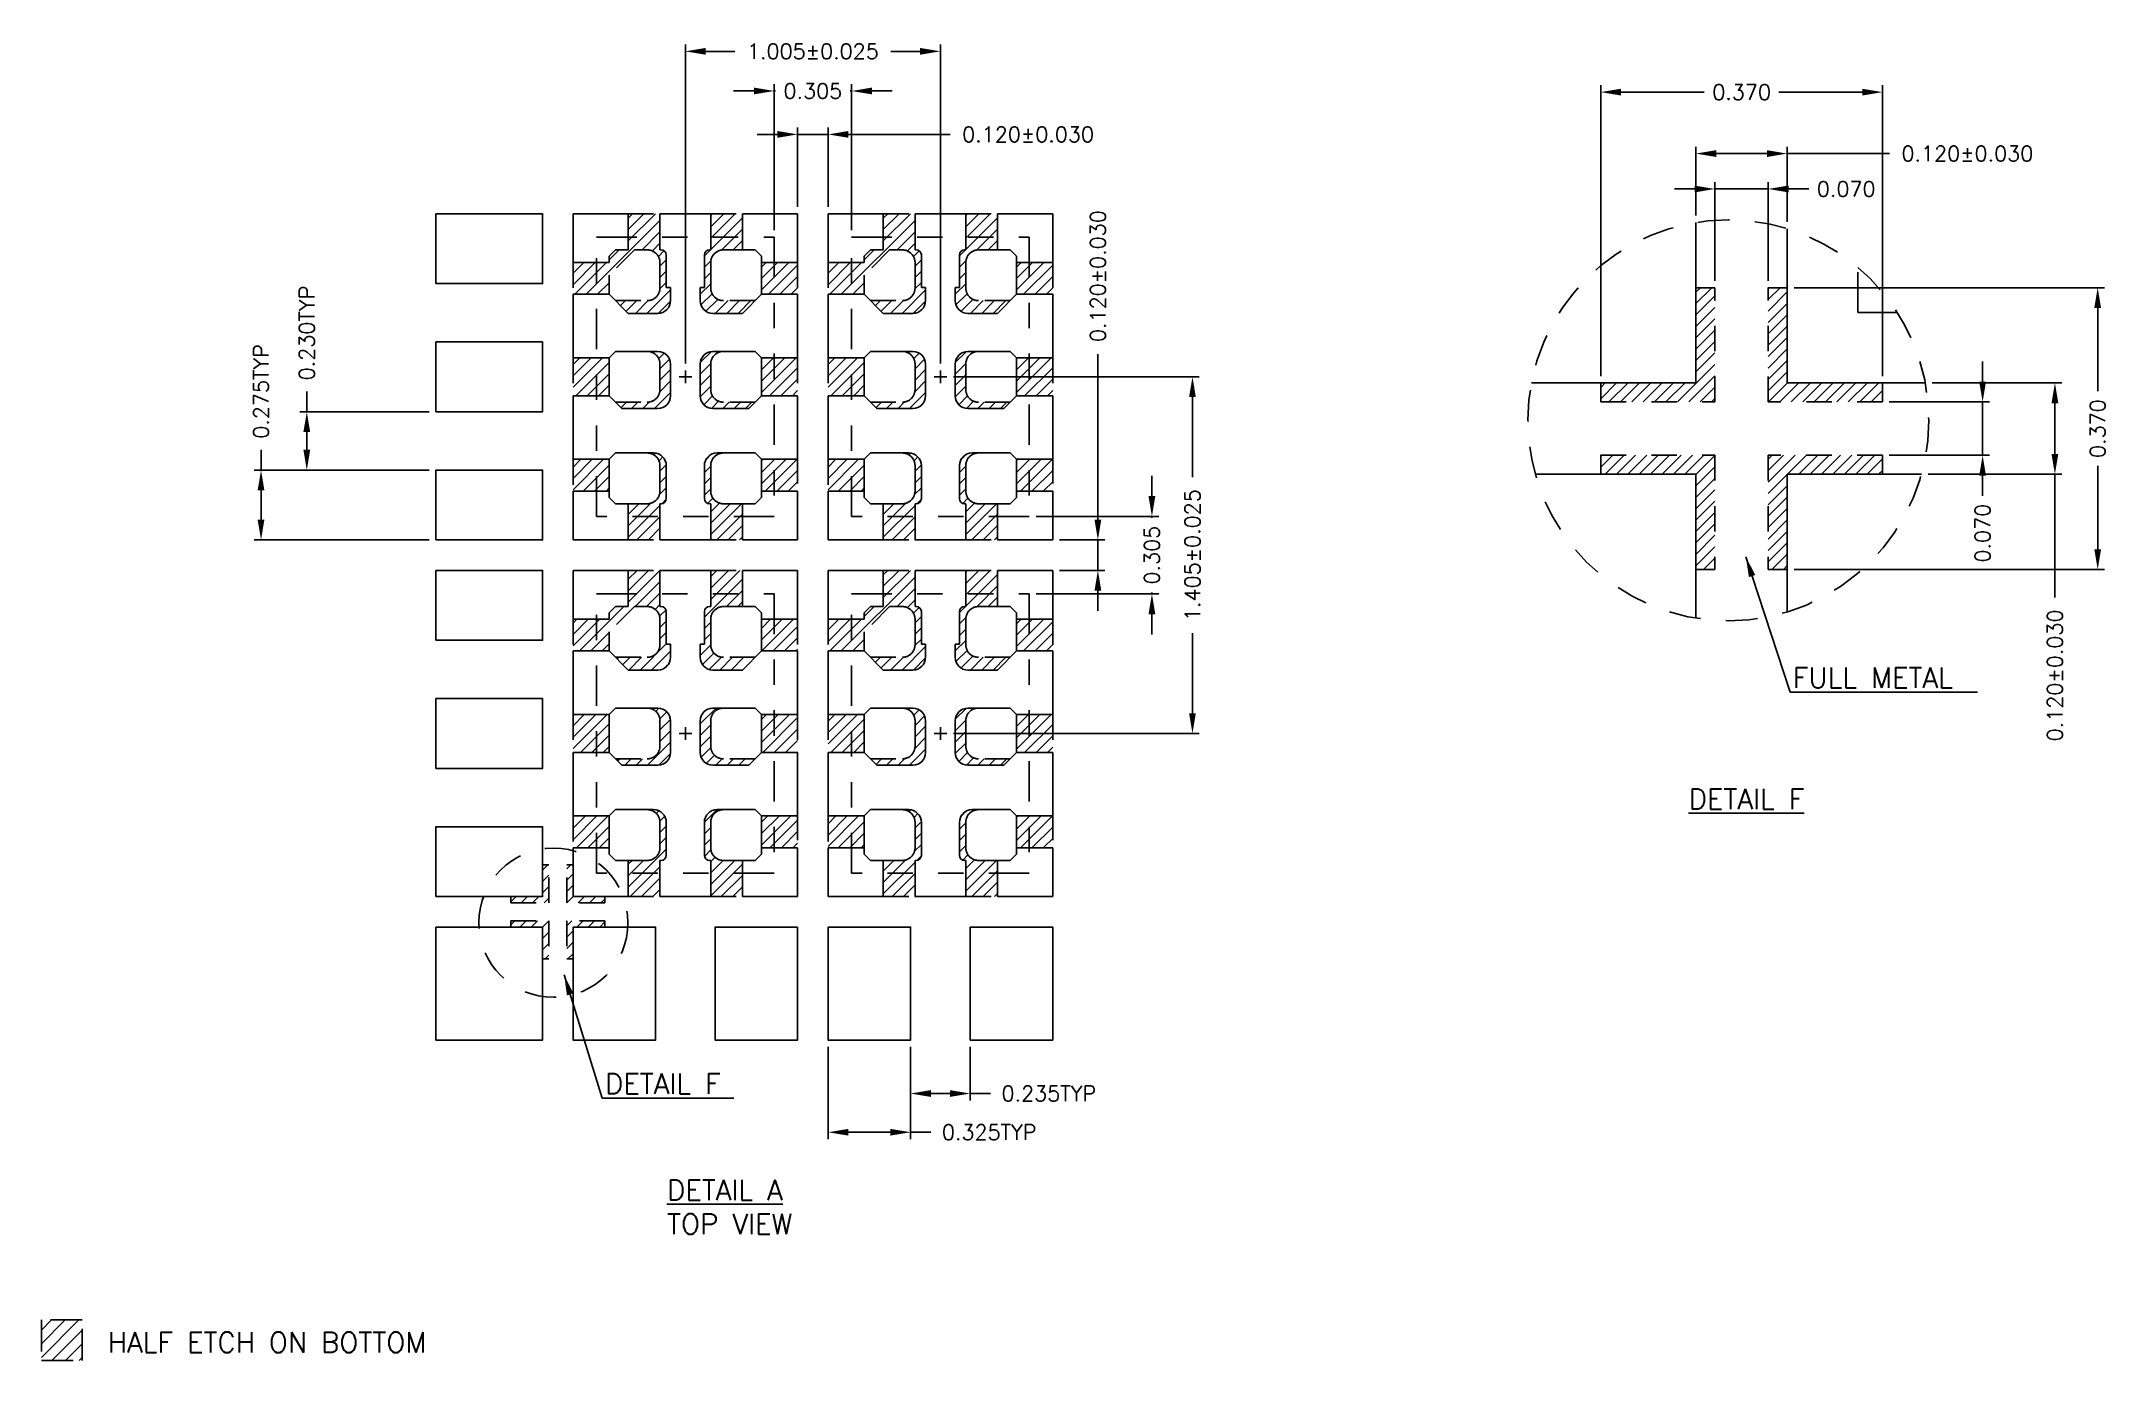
# Model space of a CAD drawing. Header units: millimetres. Extents: x 414.21 to 422.36, y 108.22 to 113.42.
import ezdxf
from ezdxf.enums import TextEntityAlignment as Align

# ---------------------------------------------------------------- set-up
doc = ezdxf.new("R2010")
doc.units = ezdxf.units.MM
doc.header["$LTSCALE"] = 0.5
doc.header["$PDMODE"] = 98
for name, pattern in [('CENTER', [50.8, 31.75, -6.35, 6.35, -6.35]), ('HIDDEN', [0.375, 0.25, -0.125]), ('PHANTOM2', [31.75, 15.875, -3.175, 3.175, -3.175, 3.175, -3.175])]:
    doc.linetypes.add(name, pattern=pattern)
for name, color, linetype in [('1', 7, 'HIDDEN'), ('1D', 4, 'Continuous'), ('Center', 2, 'CENTER'), ('DIMENSION', 3, 'Continuous'), ('HEB', 4, 'Continuous'), ('PKG', 1, 'PHANTOM2')]:
    doc.layers.add(name, color=color, linetype=linetype)
doc.styles.add('SIMPLEX', font='simplex.shx', dxfattribs={"bigfont": 'AllInOneBig.shx'})
doc.dimstyles.new('Standard3', dxfattribs={"dimtxt": 0.06, "dimasz": 0.08, "dimexe": 0.027, "dimexo": 0.027, "dimgap": 0.027, "dimtad": 1, "dimdec": 3, "dimrnd": 0.0005, "dimzin": 1, "dimtxsty": 'SIMPLEX', "dimcen": 0.1905, "dimclrd": 256, "dimclre": 256, "dimclrt": 256, "dimazin": 3, "dimtp": 0.03, "dimtm": 0.05, "dimtfac": 0.8, "dimtdec": 3, "dimtmove": 0, "dimatfit": 3, "dimfxl": 0.05, "dimtzin": 4, "dimlwd": -1, "dimlwe": -1})

msp = doc.modelspace()

# ---------------------------------------------------------------- texts
at = {"layer": '1D', "linetype": 'ByBlock', "style": 'SIMPLEX'}
msp.add_text('HALF ETCH ON BOTTOM', height=0.08, dxfattribs=at).set_placement((414.4756, 108.2966), align=Align.MIDDLE_LEFT)
at = {"layer": '1D', "ltscale": 0.1, "char_height": 0.08, "width": 0.781911, "attachment_point": 1, "style": 'SIMPLEX'}
for s, insert in [('FULL METAL', (421.1147, 110.9553)), ('{\\LDETAIL F}', (420.7042, 110.4777)), ('DETAIL F', (416.4344, 109.3558)), ('{\\LDETAIL A}\\PTOP VIEW', (416.6789, 108.9368))]:
    msp.add_mtext(s, dxfattribs=dict(at, insert=insert))

# ---------------------------------------------------------------- blocks, each defined once
blk = doc.blocks.new('*D128')
at = {"layer": 'Defpoints', "color": 0, "ltscale": 0.1, "transparency": 16777216}
for p in [(421.0931, 112.9796), (420.7331, 112.7082), (421.0931, 112.6837)]:
    blk.add_point(p, dxfattribs=at)
at = {"layer": 'DIMENSION', "ltscale": 0.1, "transparency": 16777216}
for p, q in [((420.7331, 112.7352), (420.7331, 113.0066)), ((420.8131, 112.9796), (421.0131, 112.9796)), ((421.0931, 112.7107), (421.0931, 113.0066)), ((421.0931, 112.9796), (421.4956, 112.9796))]:
    blk.add_line(p, q, dxfattribs=at)
for points in [[(420.8131, 112.9929), (420.8131, 112.9662), (420.7331, 112.9796)], [(421.0131, 112.9929), (421.0131, 112.9662), (421.0931, 112.9796)]]:
    blk.add_solid(points, dxfattribs=at)
at = {"layer": 'DIMENSION', "ltscale": 0.1, "transparency": 16777216, "insert": (421.8026, 112.9796), "char_height": 0.06, "attachment_point": 5, "style": 'SIMPLEX'}
blk.add_mtext('\\A1;0.120%%P0.030', dxfattribs=at)
blk = doc.blocks.new('*D129')
at = {"layer": 'Defpoints', "color": 0, "ltscale": 0.1, "transparency": 16777216}
for p in [(421.0181, 112.8402), (420.8081, 112.4512), (421.0181, 112.4512)]:
    blk.add_point(p, dxfattribs=at)
at = {"layer": 'DIMENSION', "ltscale": 0.1, "transparency": 16777216}
for p, q in [((420.8081, 112.4782), (420.8081, 112.8672)), ((421.0181, 112.4782), (421.0181, 112.8672)), ((420.7281, 112.8402), (420.6481, 112.8402)), ((420.8081, 112.8402), (421.0181, 112.8402)), ((421.0981, 112.8402), (421.1781, 112.8402))]:
    blk.add_line(p, q, dxfattribs=at)
for points in [[(420.7281, 112.8535), (420.7281, 112.8268), (420.8081, 112.8402)], [(421.0981, 112.8535), (421.0981, 112.8268), (421.0181, 112.8402)]]:
    blk.add_solid(points, dxfattribs=at)
at = {"layer": 'DIMENSION', "ltscale": 0.1, "transparency": 16777216, "insert": (421.3251, 112.8402), "char_height": 0.06, "attachment_point": 5, "style": 'SIMPLEX'}
blk.add_mtext('\\A1;0.070', dxfattribs=at)
blk = doc.blocks.new('*D130')
at = {"layer": 'Defpoints', "color": 0, "ltscale": 0.1, "transparency": 16777216}
for p in [(421.4681, 113.2217), (420.3581, 112.0762), (421.4681, 112.0762)]:
    blk.add_point(p, dxfattribs=at)
at = {"layer": 'DIMENSION', "ltscale": 0.1, "transparency": 16777216}
for p, q in [((420.3581, 112.1032), (420.3581, 113.2487)), ((420.4381, 113.2217), (420.7661, 113.2217)), ((421.3881, 113.2217), (421.0601, 113.2217)), ((421.4681, 112.1032), (421.4681, 113.2487))]:
    blk.add_line(p, q, dxfattribs=at)
for points in [[(420.4381, 113.235), (420.4381, 113.2083), (420.3581, 113.2217)], [(421.3881, 113.235), (421.3881, 113.2083), (421.4681, 113.2217)]]:
    blk.add_solid(points, dxfattribs=at)
at = {"layer": 'DIMENSION', "ltscale": 0.1, "transparency": 16777216, "insert": (420.9131, 113.2217), "char_height": 0.06, "attachment_point": 5, "style": 'SIMPLEX'}
blk.add_mtext('\\A1;0.370', dxfattribs=at)
blk = doc.blocks.new('*D131')
at = {"layer": 'Defpoints', "color": 0, "ltscale": 0.1, "transparency": 16777216}
for p in [(421.0931, 112.4512), (421.0931, 111.3412), (422.316, 111.3412)]:
    blk.add_point(p, dxfattribs=at)
at = {"layer": 'DIMENSION', "ltscale": 0.1, "transparency": 16777216}
for p, q in [((421.1201, 112.4512), (422.343, 112.4512)), ((422.316, 112.3712), (422.316, 112.0432)), ((422.316, 111.4212), (422.316, 111.7492)), ((421.1201, 111.3412), (422.343, 111.3412))]:
    blk.add_line(p, q, dxfattribs=at)
for points in [[(422.3027, 112.3712), (422.3294, 112.3712), (422.316, 112.4512)], [(422.3027, 111.4212), (422.3294, 111.4212), (422.316, 111.3412)]]:
    blk.add_solid(points, dxfattribs=at)
at = {"layer": 'DIMENSION', "ltscale": 0.1, "transparency": 16777216, "insert": (422.316, 111.8962), "char_height": 0.06, "attachment_point": 5, "rotation": 90, "style": 'SIMPLEX'}
blk.add_mtext('\\A1;0.370', dxfattribs=at)
blk = doc.blocks.new('*D132')
at = {"layer": 'Defpoints', "color": 0, "ltscale": 0.1, "transparency": 16777216}
for p in [(421.6367, 112.0762), (421.6213, 111.7162), (422.1475, 111.7162)]:
    blk.add_point(p, dxfattribs=at)
at = {"layer": 'DIMENSION', "ltscale": 0.1, "transparency": 16777216}
for p, q in [((421.6637, 112.0762), (422.1745, 112.0762)), ((422.1475, 111.9962), (422.1475, 111.7962)), ((421.6483, 111.7162), (422.1745, 111.7162)), ((422.1475, 111.7162), (422.1475, 111.2309))]:
    blk.add_line(p, q, dxfattribs=at)
for points in [[(422.1342, 111.9962), (422.1609, 111.9962), (422.1475, 112.0762)], [(422.1342, 111.7962), (422.1609, 111.7962), (422.1475, 111.7162)]]:
    blk.add_solid(points, dxfattribs=at)
at = {"layer": 'DIMENSION', "ltscale": 0.1, "transparency": 16777216, "insert": (422.1475, 110.9239), "char_height": 0.06, "attachment_point": 5, "rotation": 90, "style": 'SIMPLEX'}
blk.add_mtext('\\A1;0.120%%P0.030', dxfattribs=at)
blk = doc.blocks.new('*D133')
at = {"layer": 'Defpoints', "color": 0, "ltscale": 0.1, "transparency": 16777216}
for p in [(421.4681, 112.0012), (421.4681, 111.7912), (421.8626, 111.7912)]:
    blk.add_point(p, dxfattribs=at)
at = {"layer": 'DIMENSION', "ltscale": 0.1, "transparency": 16777216}
for p, q in [((421.8626, 112.0812), (421.8626, 112.1612)), ((421.4951, 112.0012), (421.8896, 112.0012)), ((421.8626, 112.0012), (421.8626, 111.7912)), ((421.4951, 111.7912), (421.8896, 111.7912)), ((421.8626, 111.7112), (421.8626, 111.6312))]:
    blk.add_line(p, q, dxfattribs=at)
for points in [[(421.8493, 112.0812), (421.8759, 112.0812), (421.8626, 112.0012)], [(421.8493, 111.7112), (421.8759, 111.7112), (421.8626, 111.7912)]]:
    blk.add_solid(points, dxfattribs=at)
at = {"layer": 'DIMENSION', "ltscale": 0.1, "transparency": 16777216, "insert": (421.8626, 111.4842), "char_height": 0.06, "attachment_point": 5, "rotation": 90, "style": 'SIMPLEX'}
blk.add_mtext('\\A1;0.070', dxfattribs=at)
blk = doc.blocks.new('*D183')
at = {"layer": 'Defpoints', "color": 0, "ltscale": 0.1, "transparency": 16777216}
for p in [(417.3137, 109.4878), (417.6387, 109.4878), (417.6387, 109.1246)]:
    blk.add_point(p, dxfattribs=at)
at = {"layer": 'DIMENSION', "ltscale": 0.1, "transparency": 16777216}
for p, q in [((417.3137, 109.4608), (417.3137, 109.0976)), ((417.6387, 109.4608), (417.6387, 109.0976)), ((417.3937, 109.1246), (417.5587, 109.1246)), ((417.6387, 109.1246), (417.7187, 109.1246))]:
    blk.add_line(p, q, dxfattribs=at)
for points in [[(417.3937, 109.1379), (417.3937, 109.1113), (417.3137, 109.1246)], [(417.5587, 109.1379), (417.5587, 109.1113), (417.6387, 109.1246)]]:
    blk.add_solid(points, dxfattribs=at)
at = {"layer": 'DIMENSION', "ltscale": 0.1, "transparency": 16777216, "insert": (417.9485, 109.1246), "char_height": 0.06, "attachment_point": 5, "style": 'SIMPLEX'}
blk.add_mtext('\\A1;0.325TYP', dxfattribs=at)
blk = doc.blocks.new('*D184')
at = {"layer": 'Defpoints', "color": 0, "ltscale": 0.1, "transparency": 16777216}
for p in [(417.6387, 109.4878), (417.8737, 109.4878), (417.8737, 109.2771)]:
    blk.add_point(p, dxfattribs=at)
at = {"layer": 'DIMENSION', "ltscale": 0.1, "transparency": 16777216}
for p, q in [((417.6387, 109.4608), (417.6387, 109.2501)), ((417.8737, 109.4608), (417.8737, 109.2501)), ((417.7187, 109.2771), (417.7937, 109.2771)), ((417.8737, 109.2771), (417.9537, 109.2771))]:
    blk.add_line(p, q, dxfattribs=at)
for points in [[(417.7187, 109.2904), (417.7187, 109.2637), (417.6387, 109.2771)], [(417.7937, 109.2904), (417.7937, 109.2637), (417.8737, 109.2771)]]:
    blk.add_solid(points, dxfattribs=at)
at = {"layer": 'DIMENSION', "ltscale": 0.1, "transparency": 16777216, "insert": (418.1835, 109.2771), "char_height": 0.06, "attachment_point": 5, "style": 'SIMPLEX'}
blk.add_mtext('\\A1;0.235TYP', dxfattribs=at)
blk = doc.blocks.new('*D185')
at = {"layer": 'Defpoints', "color": 0, "ltscale": 0.1, "transparency": 16777216}
for p in [(415.2597, 111.9628), (415.7687, 111.9628), (415.6687, 111.7328)]:
    blk.add_point(p, dxfattribs=at)
at = {"layer": 'DIMENSION', "ltscale": 0.1, "transparency": 16777216}
for p, q in [((415.2597, 111.9628), (415.2597, 112.0428)), ((415.7417, 111.9628), (415.2327, 111.9628)), ((415.2597, 111.8128), (415.2597, 111.8828)), ((415.6417, 111.7328), (415.2327, 111.7328))]:
    blk.add_line(p, q, dxfattribs=at)
for points in [[(415.2463, 111.8828), (415.273, 111.8828), (415.2597, 111.9628)], [(415.2463, 111.8128), (415.273, 111.8128), (415.2597, 111.7328)]]:
    blk.add_solid(points, dxfattribs=at)
at = {"layer": 'DIMENSION', "ltscale": 0.1, "transparency": 16777216, "insert": (415.2597, 112.2727), "char_height": 0.06, "attachment_point": 5, "rotation": 90, "style": 'SIMPLEX'}
blk.add_mtext('\\A1;0.230TYP', dxfattribs=at)
blk = doc.blocks.new('*D186')
at = {"layer": 'Defpoints', "color": 0, "ltscale": 0.1, "transparency": 16777216}
for p in [(415.0793, 111.7328), (415.7687, 111.7328), (415.7687, 111.4578)]:
    blk.add_point(p, dxfattribs=at)
at = {"layer": 'DIMENSION', "ltscale": 0.1, "transparency": 16777216}
for p, q in [((415.0793, 111.7328), (415.0793, 111.8128)), ((415.7417, 111.7328), (415.0523, 111.7328)), ((415.0793, 111.5378), (415.0793, 111.6528)), ((415.7417, 111.4578), (415.0523, 111.4578))]:
    blk.add_line(p, q, dxfattribs=at)
for points in [[(415.0659, 111.6528), (415.0926, 111.6528), (415.0793, 111.7328)], [(415.0659, 111.5378), (415.0926, 111.5378), (415.0793, 111.4578)]]:
    blk.add_solid(points, dxfattribs=at)
at = {"layer": 'DIMENSION', "ltscale": 0.1, "transparency": 16777216, "insert": (415.0793, 112.0427), "char_height": 0.06, "attachment_point": 5, "rotation": 90, "style": 'SIMPLEX'}
blk.add_mtext('\\A1;0.275TYP', dxfattribs=at)
blk = doc.blocks.new('*D177')
at = {"layer": 'Defpoints', "color": 0, "ltscale": 0.1, "transparency": 16777216}
for p in [(417.7562, 113.3823), (416.7512, 112.1253), (417.7562, 112.1253)]:
    blk.add_point(p, dxfattribs=at)
at = {"layer": 'DIMENSION', "ltscale": 0.1, "transparency": 16777216}
for p, q in [((416.7512, 112.1523), (416.7512, 113.4093)), ((416.8312, 113.3823), (416.9467, 113.3823)), ((417.6762, 113.3823), (417.5607, 113.3823)), ((417.7562, 112.1523), (417.7562, 113.4093))]:
    blk.add_line(p, q, dxfattribs=at)
for points in [[(416.8312, 113.3957), (416.8312, 113.369), (416.7512, 113.3823)], [(417.6762, 113.3957), (417.6762, 113.369), (417.7562, 113.3823)]]:
    blk.add_solid(points, dxfattribs=at)
at = {"layer": 'DIMENSION', "ltscale": 0.1, "transparency": 16777216, "insert": (417.2537, 113.3823), "char_height": 0.06, "attachment_point": 5, "style": 'SIMPLEX'}
blk.add_mtext('\\A1;1.005%%P0.025', dxfattribs=at)
blk = doc.blocks.new('*D178')
at = {"layer": 'Defpoints', "color": 0, "ltscale": 0.1, "transparency": 16777216}
for p in [(417.4062, 113.2261), (417.1012, 112.6503), (417.4062, 112.6503)]:
    blk.add_point(p, dxfattribs=at)
at = {"layer": 'DIMENSION', "ltscale": 0.1, "transparency": 16777216}
for p, q in [((417.1012, 112.6773), (417.1012, 113.2531)), ((417.4062, 112.6773), (417.4062, 113.2531)), ((417.0212, 113.2261), (416.9412, 113.2261)), ((417.1012, 113.2261), (417.1067, 113.2261)), ((417.4062, 113.2261), (417.4007, 113.2261)), ((417.4862, 113.2261), (417.5662, 113.2261))]:
    blk.add_line(p, q, dxfattribs=at)
for points in [[(417.0212, 113.2395), (417.0212, 113.2128), (417.1012, 113.2261)], [(417.4862, 113.2395), (417.4862, 113.2128), (417.4062, 113.2261)]]:
    blk.add_solid(points, dxfattribs=at)
at = {"layer": 'DIMENSION', "ltscale": 0.1, "transparency": 16777216, "insert": (417.2537, 113.2261), "char_height": 0.06, "attachment_point": 5, "style": 'SIMPLEX'}
blk.add_mtext('\\A1;0.305', dxfattribs=at)
blk = doc.blocks.new('*D179')
at = {"layer": 'Defpoints', "color": 0, "ltscale": 0.1, "transparency": 16777216}
for p in [(417.3137, 113.0551), (417.1937, 112.7428), (417.3137, 112.7428)]:
    blk.add_point(p, dxfattribs=at)
at = {"layer": 'DIMENSION', "ltscale": 0.1, "transparency": 16777216}
for p, q in [((417.1137, 113.0551), (417.0337, 113.0551)), ((417.1937, 112.7698), (417.1937, 113.0821)), ((417.1937, 113.0551), (417.3137, 113.0551)), ((417.3137, 112.7698), (417.3137, 113.0821)), ((417.3937, 113.0551), (417.7946, 113.0551))]:
    blk.add_line(p, q, dxfattribs=at)
for points in [[(417.1137, 113.0685), (417.1137, 113.0418), (417.1937, 113.0551)], [(417.3937, 113.0685), (417.3937, 113.0418), (417.3137, 113.0551)]]:
    blk.add_solid(points, dxfattribs=at)
at = {"layer": 'DIMENSION', "ltscale": 0.1, "transparency": 16777216, "insert": (418.1016, 113.0551), "char_height": 0.06, "attachment_point": 5, "style": 'SIMPLEX'}
blk.add_mtext('\\A1;0.120%%P0.030', dxfattribs=at)
blk = doc.blocks.new('*D180')
at = {"layer": 'Defpoints', "color": 0, "ltscale": 0.1, "transparency": 16777216}
for p in [(417.7812, 112.1003), (418.7493, 112.1003), (417.7812, 110.6953)]:
    blk.add_point(p, dxfattribs=at)
at = {"layer": 'DIMENSION', "ltscale": 0.1, "transparency": 16777216}
for p, q in [((417.8082, 112.1003), (418.7763, 112.1003)), ((418.7493, 112.0203), (418.7493, 111.7048)), ((418.7493, 110.7753), (418.7493, 111.0908)), ((417.8082, 110.6953), (418.7763, 110.6953))]:
    blk.add_line(p, q, dxfattribs=at)
for points in [[(418.736, 112.0203), (418.7626, 112.0203), (418.7493, 112.1003)], [(418.736, 110.7753), (418.7626, 110.7753), (418.7493, 110.6953)]]:
    blk.add_solid(points, dxfattribs=at)
at = {"layer": 'DIMENSION', "ltscale": 0.1, "transparency": 16777216, "insert": (418.7493, 111.3978), "char_height": 0.06, "attachment_point": 5, "rotation": 90, "style": 'SIMPLEX'}
blk.add_mtext('\\A1;1.405%%P0.025', dxfattribs=at)
blk = doc.blocks.new('*D181')
at = {"layer": 'Defpoints', "color": 0, "ltscale": 0.1, "transparency": 16777216}
for p in [(418.1062, 111.5503), (418.5896, 111.5503), (418.1062, 111.2453)]:
    blk.add_point(p, dxfattribs=at)
at = {"layer": 'DIMENSION', "ltscale": 0.1, "transparency": 16777216}
for p, q in [((418.5896, 111.6303), (418.5896, 111.7103)), ((418.1332, 111.5503), (418.6166, 111.5503)), ((418.5896, 111.5503), (418.5896, 111.5448)), ((418.1332, 111.2453), (418.6166, 111.2453)), ((418.5896, 111.2453), (418.5896, 111.2508)), ((418.5896, 111.1653), (418.5896, 111.0853))]:
    blk.add_line(p, q, dxfattribs=at)
for points in [[(418.5763, 111.6303), (418.603, 111.6303), (418.5896, 111.5503)], [(418.5763, 111.1653), (418.603, 111.1653), (418.5896, 111.2453)]]:
    blk.add_solid(points, dxfattribs=at)
at = {"layer": 'DIMENSION', "ltscale": 0.1, "transparency": 16777216, "insert": (418.5896, 111.3978), "char_height": 0.06, "attachment_point": 5, "rotation": 90, "style": 'SIMPLEX'}
blk.add_mtext('\\A1;0.305', dxfattribs=at)
blk = doc.blocks.new('*D182')
at = {"layer": 'Defpoints', "color": 0, "ltscale": 0.1, "transparency": 16777216}
for p in [(418.1987, 111.4578), (418.3767, 111.4578), (418.1987, 111.3378)]:
    blk.add_point(p, dxfattribs=at)
at = {"layer": 'DIMENSION', "ltscale": 0.1, "transparency": 16777216}
for p, q in [((418.3767, 111.5378), (418.3767, 112.1898)), ((418.2257, 111.4578), (418.4037, 111.4578)), ((418.3767, 111.3378), (418.3767, 111.4578)), ((418.2257, 111.3378), (418.4037, 111.3378)), ((418.3767, 111.2578), (418.3767, 111.1778))]:
    blk.add_line(p, q, dxfattribs=at)
for points in [[(418.3634, 111.5378), (418.3901, 111.5378), (418.3767, 111.4578)], [(418.3634, 111.2578), (418.3901, 111.2578), (418.3767, 111.3378)]]:
    blk.add_solid(points, dxfattribs=at)
at = {"layer": 'DIMENSION', "ltscale": 0.1, "transparency": 16777216, "insert": (418.3767, 112.4968), "char_height": 0.06, "attachment_point": 5, "rotation": 90, "style": 'SIMPLEX'}
blk.add_mtext('\\A1;0.120%%P0.030', dxfattribs=at)

# ---------------------------------------------------------------- dimensions: what is measured, and where the dimension line sits
at = {"layer": 'DIMENSION', "ltscale": 0.1}
for base, p1, p2, text, picture, middle in [((417.7562, 113.3823), (416.7512, 112.1253), (417.7562, 112.1253), '<>%%P0.025', '*D177', (417.2537, 113.3823)), ((417.3137, 113.0551), (417.1937, 112.7428), (417.3137, 112.7428), '<>%%P0.030', '*D179', (418.1016, 113.0551)), ((421.0931, 112.9796), (420.7331, 112.7082), (421.0931, 112.6837), '0.120%%P0.030', '*D128', (421.8026, 112.9796))]:
    dim = msp.add_linear_dim(base=base, p1=p1, p2=p2, text=text, dimstyle='Standard3', dxfattribs=at)
    dim.commit()
    dim.dimension.update_dxf_attribs({"geometry": picture, "text_midpoint": middle, "dimtype": 160})
dim = msp.add_linear_dim(base=(417.4062, 113.2261), p1=(417.1012, 112.6503), p2=(417.4062, 112.6503), dimstyle='Standard3', dxfattribs=at)
dim.commit()
dim.dimension.update_dxf_attribs({"geometry": '*D178', "text_midpoint": (417.2537, 113.2261)})
for base, p1, p2, text, picture, middle in [((421.4681, 113.2217), (420.3581, 112.0762), (421.4681, 112.0762), '0.370', '*D130', (420.9131, 113.2217)), ((421.0181, 112.8402), (420.8081, 112.4512), (421.0181, 112.4512), '0.070', '*D129', (421.3251, 112.8402)), ((417.6387, 109.1246), (417.3137, 109.4878), (417.6387, 109.4878), '<>TYP', '*D183', (417.9485, 109.1246)), ((417.8737, 109.2771), (417.6387, 109.4878), (417.8737, 109.4878), '<>TYP', '*D184', (418.1835, 109.2771))]:
    dim = msp.add_linear_dim(base=base, p1=p1, p2=p2, text=text, dimstyle='Standard3', override={"dimpost": ''}, dxfattribs=at)
    dim.commit()
    dim.dimension.update_dxf_attribs({"geometry": picture, "text_midpoint": middle})
for base, p1, p2, text, picture, middle in [((418.3767, 111.4578), (418.1987, 111.3378), (418.1987, 111.4578), '<>%%P0.030', '*D182', (418.3767, 112.4968)), ((422.1475, 111.7162), (421.6367, 112.0762), (421.6213, 111.7162), '0.120%%P0.030', '*D132', (422.1475, 110.9239))]:
    dim = msp.add_linear_dim(base=base, p1=p1, p2=p2, angle=90, text=text, dimstyle='Standard3', dxfattribs=at)
    dim.commit()
    dim.dimension.update_dxf_attribs({"geometry": picture, "text_midpoint": middle, "dimtype": 160})
for base, p1, p2, text, picture, middle in [((415.2597, 111.9628), (415.6687, 111.7328), (415.7687, 111.9628), '<>TYP', '*D185', (415.2597, 112.2727)), ((422.316, 111.3412), (421.0931, 112.4512), (421.0931, 111.3412), '0.370', '*D131', (422.316, 111.8962)), ((415.0793, 111.7328), (415.7687, 111.4578), (415.7687, 111.7328), '<>TYP', '*D186', (415.0793, 112.0427)), ((421.8626, 111.7912), (421.4681, 112.0012), (421.4681, 111.7912), '0.070', '*D133', (421.8626, 111.4842)), ((418.7493, 112.1003), (417.7812, 110.6953), (417.7812, 112.1003), '<>%%P0.025', '*D180', (418.7493, 111.3978))]:
    dim = msp.add_linear_dim(base=base, p1=p1, p2=p2, angle=90, text=text, dimstyle='Standard3', override={"dimpost": ''}, dxfattribs=at)
    dim.commit()
    dim.dimension.update_dxf_attribs({"geometry": picture, "text_midpoint": middle})
dim = msp.add_linear_dim(base=(418.5896, 111.5503), p1=(418.1062, 111.2453), p2=(418.1062, 111.5503), angle=90, dimstyle='Standard3', dxfattribs=at)
dim.commit()
dim.dimension.update_dxf_attribs({"geometry": '*D181', "text_midpoint": (418.5896, 111.3978)})

# ---------------------------------------------------------------- hatches: boundary and pattern name
at = {"layer": '1D'}
h = msp.add_hatch(dxfattribs=at)
h.set_pattern_fill('ANSI31', color=256, scale=0.012, angle=360, style=0)
h.set_pattern_definition([(45, (416.179234, 110.418822), (-0.02694077, 0.02694077), [])])
h.paths.add_polyline_path([(414.3745, 108.2248), (414.3745, 108.3856), (414.2137, 108.3856), (414.2137, 108.2248)])
at = {"layer": 'DIMENSION', "ltscale": 0.1}
h = msp.add_hatch(dxfattribs=at)
h.set_pattern_fill('ANSI31', color=4, scale=0.01)
h.set_pattern_definition([(45, (427.41384, 110.89739), (-0.02245064, 0.02245064), [])])
h.paths.add_polyline_path([(420.8081, 112.0012), (420.8081, 112.4512), (420.7331, 112.4512), (420.7331, 112.0762), (420.3581, 112.0762), (420.3581, 112.0012)])
h.paths.add_polyline_path([(421.0931, 112.0762), (421.0931, 112.4512), (421.0181, 112.4512), (421.0181, 112.0012), (421.4681, 112.0012), (421.4681, 112.0762)])
h.paths.add_polyline_path([(421.0181, 111.7912), (421.0181, 111.3412), (421.0931, 111.3412), (421.0931, 111.7162), (421.4681, 111.7162), (421.4681, 111.7912)])
h.paths.add_polyline_path([(420.8081, 111.7912), (420.3581, 111.7912), (420.3581, 111.7162), (420.7331, 111.7162), (420.7331, 111.3412), (420.8081, 111.3412)])
at = {"layer": 'HEB'}
h = msp.add_hatch(dxfattribs=at)
h.set_pattern_fill('ANSI31', color=256, scale=0.01)
h.set_pattern_definition([(45, (416.605003, 112.624814), (-0.02245064, 0.02245064), [])])
edge = h.paths.add_edge_path()
edge.add_line((416.6512, 112.7428), (416.5262, 112.7428))
edge.add_line((416.5262, 112.7428), (416.5262, 112.6003))
edge.add_line((416.5262, 112.6003), (416.4762, 112.6003))
edge.add_line((416.4762, 112.6003), (416.4512, 112.5753))
edge.add_line((416.4512, 112.5753), (416.4512, 112.5503))
edge.add_line((416.4512, 112.5503), (416.3087, 112.5503))
edge.add_line((416.3087, 112.5503), (416.3087, 112.4253))
edge.add_line((416.3087, 112.4253), (416.4512, 112.4253))
edge.add_line((416.4512, 112.4253), (416.4512, 112.5003))
edge.add_line((416.4512, 112.5003), (416.5512, 112.6003))
edge.add_line((416.5512, 112.6003), (416.6012, 112.6003))
edge.add_arc((416.6012, 112.5503), 0.05, 0, 90, ccw=False)
edge.add_line((416.6512, 112.5503), (416.6512, 112.4503))
edge.add_arc((416.6012, 112.4503), 0.05, 270, 360, ccw=False)
edge.add_line((416.6012, 112.4003), (416.4762, 112.4003))
edge.add_line((416.4762, 112.4003), (416.5262, 112.3503))
edge.add_line((416.5262, 112.3503), (416.6428, 112.3503))
edge.add_arc((416.6428, 112.4003), 0.05, 270, 0)
edge.add_line((416.6928, 112.4003), (416.6928, 112.4519))
edge.add_line((416.6928, 112.4519), (416.6762, 112.4519))
edge.add_line((416.6762, 112.4519), (416.6762, 112.5803))
edge.add_arc((416.6562, 112.5803), 0.02, 0, 90)
edge.add_line((416.6562, 112.6003), (416.6512, 112.6003))
edge.add_line((416.6512, 112.6003), (416.6512, 112.7428))
edge = h.paths.add_edge_path()
edge.add_arc((416.9012, 112.4503), 0.05, 180, 270, ccw=False)
edge.add_line((416.8512, 112.4503), (416.8512, 112.5503))
edge.add_arc((416.9012, 112.5503), 0.05, 90, 180, ccw=False)
edge.add_line((416.9012, 112.6003), (416.9762, 112.6003))
edge.add_line((416.9762, 112.6003), (416.9762, 112.7428))
edge.add_line((416.9762, 112.7428), (416.8512, 112.7428))
edge.add_line((416.8512, 112.7428), (416.8512, 112.6003))
edge.add_line((416.8512, 112.6003), (416.8462, 112.6003))
edge.add_arc((416.8462, 112.5803), 0.02, 90, 180)
edge.add_line((416.8262, 112.5803), (416.8262, 112.4519))
edge.add_line((416.8262, 112.4519), (416.8096, 112.4519))
edge.add_line((416.8096, 112.4519), (416.8096, 112.4003))
edge.add_arc((416.8596, 112.4003), 0.05, 180, 270)
edge.add_line((416.8596, 112.3503), (416.9762, 112.3503))
edge.add_line((416.9762, 112.3503), (417.0262, 112.4003))
edge.add_line((417.0262, 112.4003), (416.9012, 112.4003))
edge = h.paths.add_edge_path()
edge.add_arc((416.9012, 112.1503), 0.05, 90, 180, ccw=False)
edge.add_line((416.9012, 112.2003), (416.8596, 112.2003))
edge.add_arc((416.8596, 112.1503), 0.05, 90, 180)
edge.add_line((416.8096, 112.1503), (416.8096, 112.0253))
edge.add_arc((416.8596, 112.0253), 0.05, 180, 270)
edge.add_line((416.8596, 111.9753), (417.0012, 111.9753))
edge.add_line((417.0012, 111.9753), (417.0262, 112.0003))
edge.add_line((417.0262, 112.0003), (416.9012, 112.0003))
edge.add_arc((416.9012, 112.0503), 0.05, 180, 270, ccw=False)
edge.add_line((416.8512, 112.0503), (416.8512, 112.1503))
edge = h.paths.add_edge_path()
edge.add_arc((416.9012, 111.7503), 0.05, 90, 180, ccw=False)
edge.add_line((416.9012, 111.8003), (416.8762, 111.8003))
edge.add_arc((416.8762, 111.7503), 0.05, 90, 180)
edge.add_line((416.8262, 111.7503), (416.8262, 111.6203))
edge.add_arc((416.8462, 111.6203), 0.02, 180, 270)
edge.add_line((416.8462, 111.6003), (416.8512, 111.6003))
edge.add_line((416.8512, 111.6003), (416.8512, 111.4578))
edge.add_line((416.8512, 111.4578), (416.9762, 111.4578))
edge.add_line((416.9762, 111.4578), (416.9762, 111.6003))
edge.add_line((416.9762, 111.6003), (416.9012, 111.6003))
edge.add_arc((416.9012, 111.6503), 0.05, 180, 270, ccw=False)
edge.add_line((416.8512, 111.6503), (416.8512, 111.7503))
edge = h.paths.add_edge_path()
edge.add_arc((416.6012, 112.0503), 0.05, 270, 360, ccw=False)
edge.add_line((416.6012, 112.0003), (416.4762, 112.0003))
edge.add_line((416.4762, 112.0003), (416.5012, 111.9753))
edge.add_line((416.5012, 111.9753), (416.6428, 111.9753))
edge.add_arc((416.6428, 112.0253), 0.05, 270, 360)
edge.add_line((416.6928, 112.0253), (416.6928, 112.1503))
edge.add_arc((416.6428, 112.1503), 0.05, 0, 90)
edge.add_line((416.6428, 112.2003), (416.6012, 112.2003))
edge.add_arc((416.6012, 112.1503), 0.05, 360, 90, ccw=False)
edge.add_line((416.6512, 112.1503), (416.6512, 112.0503))
edge = h.paths.add_edge_path()
edge.add_arc((416.6262, 111.7503), 0.05, 0, 90)
edge.add_line((416.6262, 111.8003), (416.6012, 111.8003))
edge.add_arc((416.6012, 111.7503), 0.05, 0, 90, ccw=False)
edge.add_line((416.6512, 111.7503), (416.6512, 111.6503))
edge.add_arc((416.6012, 111.6503), 0.05, 270, 360, ccw=False)
edge.add_line((416.6012, 111.6003), (416.5262, 111.6003))
edge.add_line((416.5262, 111.6003), (416.5262, 111.4578))
edge.add_line((416.5262, 111.4578), (416.6512, 111.4578))
edge.add_line((416.6512, 111.4578), (416.6512, 111.6003))
edge.add_line((416.6512, 111.6003), (416.6562, 111.6003))
edge.add_arc((416.6562, 111.6203), 0.02, 270, 360)
edge.add_line((416.6762, 111.6203), (416.6762, 111.7503))
h.paths.add_polyline_path([(417.0512, 112.4253), (417.1937, 112.4253), (417.1937, 112.5503), (417.0512, 112.5503)])
h.paths.add_polyline_path([(417.0512, 112.0253), (417.1937, 112.0253), (417.1937, 112.1753), (417.0512, 112.1753)])
h.paths.add_polyline_path([(417.0512, 111.6503), (417.1937, 111.6528), (417.1937, 111.7778), (417.0512, 111.7753)])
h.paths.add_polyline_path([(416.3087, 112.0253), (416.4512, 112.0253), (416.4512, 112.1753), (416.3087, 112.1753)])
h.paths.add_polyline_path([(416.4512, 111.7753), (416.3087, 111.7753), (416.3087, 111.6503), (416.4512, 111.6503)])
h = msp.add_hatch(dxfattribs=at)
h.set_pattern_fill('ANSI31', color=256, scale=0.01)
h.set_pattern_definition([(45, (417.610003, 112.624814), (-0.02245064, 0.02245064), [])])
edge = h.paths.add_edge_path()
edge.add_line((417.6562, 112.7428), (417.5312, 112.7428))
edge.add_line((417.5312, 112.7428), (417.5312, 112.6003))
edge.add_line((417.5312, 112.6003), (417.4812, 112.6003))
edge.add_line((417.4812, 112.6003), (417.4562, 112.5753))
edge.add_line((417.4562, 112.5753), (417.4562, 112.5503))
edge.add_line((417.4562, 112.5503), (417.3137, 112.5503))
edge.add_line((417.3137, 112.5503), (417.3137, 112.4253))
edge.add_line((417.3137, 112.4253), (417.4562, 112.4253))
edge.add_line((417.4562, 112.4253), (417.4562, 112.5003))
edge.add_line((417.4562, 112.5003), (417.5562, 112.6003))
edge.add_line((417.5562, 112.6003), (417.6062, 112.6003))
edge.add_arc((417.6062, 112.5503), 0.05, 0, 90, ccw=False)
edge.add_line((417.6562, 112.5503), (417.6562, 112.4503))
edge.add_arc((417.6062, 112.4503), 0.05, 270, 360, ccw=False)
edge.add_line((417.6062, 112.4003), (417.4812, 112.4003))
edge.add_line((417.4812, 112.4003), (417.5312, 112.3503))
edge.add_line((417.5312, 112.3503), (417.6478, 112.3503))
edge.add_arc((417.6478, 112.4003), 0.05, 270, 0)
edge.add_line((417.6978, 112.4003), (417.6978, 112.4519))
edge.add_line((417.6978, 112.4519), (417.6812, 112.4519))
edge.add_line((417.6812, 112.4519), (417.6812, 112.5803))
edge.add_arc((417.6612, 112.5803), 0.02, 0, 90)
edge.add_line((417.6612, 112.6003), (417.6562, 112.6003))
edge.add_line((417.6562, 112.6003), (417.6562, 112.7428))
edge = h.paths.add_edge_path()
edge.add_arc((417.9062, 112.4503), 0.05, 180, 270, ccw=False)
edge.add_line((417.8562, 112.4503), (417.8562, 112.5503))
edge.add_arc((417.9062, 112.5503), 0.05, 90, 180, ccw=False)
edge.add_line((417.9062, 112.6003), (417.9812, 112.6003))
edge.add_line((417.9812, 112.6003), (417.9812, 112.7428))
edge.add_line((417.9812, 112.7428), (417.8562, 112.7428))
edge.add_line((417.8562, 112.7428), (417.8562, 112.6003))
edge.add_line((417.8562, 112.6003), (417.8512, 112.6003))
edge.add_arc((417.8512, 112.5803), 0.02, 90, 180)
edge.add_line((417.8312, 112.5803), (417.8312, 112.4519))
edge.add_line((417.8312, 112.4519), (417.8146, 112.4519))
edge.add_line((417.8146, 112.4519), (417.8146, 112.4003))
edge.add_arc((417.8646, 112.4003), 0.05, 180, 270)
edge.add_line((417.8646, 112.3503), (417.9812, 112.3503))
edge.add_line((417.9812, 112.3503), (418.0312, 112.4003))
edge.add_line((418.0312, 112.4003), (417.9062, 112.4003))
edge = h.paths.add_edge_path()
edge.add_arc((417.9062, 112.1503), 0.05, 90, 180, ccw=False)
edge.add_line((417.9062, 112.2003), (417.8646, 112.2003))
edge.add_arc((417.8646, 112.1503), 0.05, 90, 180)
edge.add_line((417.8146, 112.1503), (417.8146, 112.0253))
edge.add_arc((417.8646, 112.0253), 0.05, 180, 270)
edge.add_line((417.8646, 111.9753), (418.0062, 111.9753))
edge.add_line((418.0062, 111.9753), (418.0312, 112.0003))
edge.add_line((418.0312, 112.0003), (417.9062, 112.0003))
edge.add_arc((417.9062, 112.0503), 0.05, 180, 270, ccw=False)
edge.add_line((417.8562, 112.0503), (417.8562, 112.1503))
edge = h.paths.add_edge_path()
edge.add_arc((417.9062, 111.7503), 0.05, 90, 180, ccw=False)
edge.add_line((417.9062, 111.8003), (417.8812, 111.8003))
edge.add_arc((417.8812, 111.7503), 0.05, 90, 180)
edge.add_line((417.8312, 111.7503), (417.8312, 111.6203))
edge.add_arc((417.8512, 111.6203), 0.02, 180, 270)
edge.add_line((417.8512, 111.6003), (417.8562, 111.6003))
edge.add_line((417.8562, 111.6003), (417.8562, 111.4578))
edge.add_line((417.8562, 111.4578), (417.9812, 111.4578))
edge.add_line((417.9812, 111.4578), (417.9812, 111.6003))
edge.add_line((417.9812, 111.6003), (417.9062, 111.6003))
edge.add_arc((417.9062, 111.6503), 0.05, 180, 270, ccw=False)
edge.add_line((417.8562, 111.6503), (417.8562, 111.7503))
edge = h.paths.add_edge_path()
edge.add_arc((417.6062, 112.0503), 0.05, 270, 360, ccw=False)
edge.add_line((417.6062, 112.0003), (417.4812, 112.0003))
edge.add_line((417.4812, 112.0003), (417.5062, 111.9753))
edge.add_line((417.5062, 111.9753), (417.6478, 111.9753))
edge.add_arc((417.6478, 112.0253), 0.05, 270, 360)
edge.add_line((417.6978, 112.0253), (417.6978, 112.1503))
edge.add_arc((417.6478, 112.1503), 0.05, 0, 90)
edge.add_line((417.6478, 112.2003), (417.6062, 112.2003))
edge.add_arc((417.6062, 112.1503), 0.05, 360, 90, ccw=False)
edge.add_line((417.6562, 112.1503), (417.6562, 112.0503))
edge = h.paths.add_edge_path()
edge.add_arc((417.6312, 111.7503), 0.05, 0, 90)
edge.add_line((417.6312, 111.8003), (417.6062, 111.8003))
edge.add_arc((417.6062, 111.7503), 0.05, 0, 90, ccw=False)
edge.add_line((417.6562, 111.7503), (417.6562, 111.6503))
edge.add_arc((417.6062, 111.6503), 0.05, 270, 360, ccw=False)
edge.add_line((417.6062, 111.6003), (417.5312, 111.6003))
edge.add_line((417.5312, 111.6003), (417.5312, 111.4578))
edge.add_line((417.5312, 111.4578), (417.6562, 111.4578))
edge.add_line((417.6562, 111.4578), (417.6562, 111.6003))
edge.add_line((417.6562, 111.6003), (417.6612, 111.6003))
edge.add_arc((417.6612, 111.6203), 0.02, 270, 360)
edge.add_line((417.6812, 111.6203), (417.6812, 111.7503))
h.paths.add_polyline_path([(418.0562, 112.4253), (418.1987, 112.4253), (418.1987, 112.5503), (418.0562, 112.5503)])
h.paths.add_polyline_path([(418.0562, 112.0253), (418.1987, 112.0253), (418.1987, 112.1753), (418.0562, 112.1753)])
h.paths.add_polyline_path([(418.0562, 111.6503), (418.1987, 111.6528), (418.1987, 111.7778), (418.0562, 111.7753)])
h.paths.add_polyline_path([(417.3137, 112.0253), (417.4562, 112.0253), (417.4562, 112.1753), (417.3137, 112.1753)])
h.paths.add_polyline_path([(417.4562, 111.7753), (417.3137, 111.7753), (417.3137, 111.6503), (417.4562, 111.6503)])
h = msp.add_hatch(dxfattribs=at)
h.set_pattern_fill('ANSI31', color=256, scale=0.01)
h.set_pattern_definition([(45, (416.3018, 110.04544), (-0.02245064, 0.02245064), [])])
h.paths.add_polyline_path([(416.4337, 110.0528), (416.3087, 110.0528), (416.3087, 110.1778), (416.2837, 110.1778), (416.2837, 110.0278), (416.4337, 110.0278)])
h.paths.add_polyline_path([(416.2137, 110.1778), (416.1887, 110.1778), (416.1887, 110.0528), (416.0637, 110.0528), (416.0637, 110.0278), (416.2137, 110.0278)])
h.paths.add_polyline_path([(416.2137, 109.9578), (416.0637, 109.9578), (416.0637, 109.9328), (416.1887, 109.9328), (416.1887, 109.8078), (416.2137, 109.8078)])
h.paths.add_polyline_path([(416.4337, 109.9578), (416.2837, 109.9578), (416.2837, 109.8078), (416.3087, 109.8078), (416.3087, 109.9328), (416.4337, 109.9328)])
edge = h.paths.add_edge_path()
edge.add_line((416.6512, 111.3378), (416.5262, 111.3378))
edge.add_line((416.5262, 111.3378), (416.5262, 111.1953))
edge.add_line((416.5262, 111.1953), (416.4762, 111.1953))
edge.add_line((416.4762, 111.1953), (416.4512, 111.1703))
edge.add_line((416.4512, 111.1703), (416.4512, 111.1453))
edge.add_line((416.4512, 111.1453), (416.3087, 111.1453))
edge.add_line((416.3087, 111.1453), (416.3087, 111.0203))
edge.add_line((416.3087, 111.0203), (416.4512, 111.0203))
edge.add_line((416.4512, 111.0203), (416.4512, 111.0953))
edge.add_line((416.4512, 111.0953), (416.5512, 111.1953))
edge.add_line((416.5512, 111.1953), (416.6012, 111.1953))
edge.add_arc((416.6012, 111.1453), 0.05, 0, 90, ccw=False)
edge.add_line((416.6512, 111.1453), (416.6512, 111.0453))
edge.add_arc((416.6012, 111.0453), 0.05, 270, 360, ccw=False)
edge.add_line((416.6012, 110.9953), (416.4762, 110.9953))
edge.add_line((416.4762, 110.9953), (416.5262, 110.9453))
edge.add_line((416.5262, 110.9453), (416.6428, 110.9453))
edge.add_arc((416.6428, 110.9953), 0.05, 270, 0)
edge.add_line((416.6928, 110.9953), (416.6928, 111.0469))
edge.add_line((416.6928, 111.0469), (416.6762, 111.0469))
edge.add_line((416.6762, 111.0469), (416.6762, 111.1753))
edge.add_arc((416.6562, 111.1753), 0.02, 0, 90)
edge.add_line((416.6562, 111.1953), (416.6512, 111.1953))
edge.add_line((416.6512, 111.1953), (416.6512, 111.3378))
edge = h.paths.add_edge_path()
edge.add_arc((416.9012, 111.0453), 0.05, 180, 270, ccw=False)
edge.add_line((416.8512, 111.0453), (416.8512, 111.1453))
edge.add_arc((416.9012, 111.1453), 0.05, 90, 180, ccw=False)
edge.add_line((416.9012, 111.1953), (416.9762, 111.1953))
edge.add_line((416.9762, 111.1953), (416.9762, 111.3378))
edge.add_line((416.9762, 111.3378), (416.8512, 111.3378))
edge.add_line((416.8512, 111.3378), (416.8512, 111.1953))
edge.add_line((416.8512, 111.1953), (416.8462, 111.1953))
edge.add_arc((416.8462, 111.1753), 0.02, 90, 180)
edge.add_line((416.8262, 111.1753), (416.8262, 111.0469))
edge.add_line((416.8262, 111.0469), (416.8096, 111.0469))
edge.add_line((416.8096, 111.0469), (416.8096, 110.9953))
edge.add_arc((416.8596, 110.9953), 0.05, 180, 270)
edge.add_line((416.8596, 110.9453), (416.9762, 110.9453))
edge.add_line((416.9762, 110.9453), (417.0262, 110.9953))
edge.add_line((417.0262, 110.9953), (416.9012, 110.9953))
edge = h.paths.add_edge_path()
edge.add_arc((416.9012, 110.7453), 0.05, 90, 180, ccw=False)
edge.add_line((416.9012, 110.7953), (416.8596, 110.7953))
edge.add_arc((416.8596, 110.7453), 0.05, 90, 180)
edge.add_line((416.8096, 110.7453), (416.8096, 110.6203))
edge.add_arc((416.8596, 110.6203), 0.05, 180, 270)
edge.add_line((416.8596, 110.5703), (417.0012, 110.5703))
edge.add_line((417.0012, 110.5703), (417.0262, 110.5953))
edge.add_line((417.0262, 110.5953), (416.9012, 110.5953))
edge.add_arc((416.9012, 110.6453), 0.05, 180, 270, ccw=False)
edge.add_line((416.8512, 110.6453), (416.8512, 110.7453))
edge = h.paths.add_edge_path()
edge.add_arc((416.9012, 110.3453), 0.05, 90, 180, ccw=False)
edge.add_line((416.9012, 110.3953), (416.8762, 110.3953))
edge.add_arc((416.8762, 110.3453), 0.05, 90, 180)
edge.add_line((416.8262, 110.3453), (416.8262, 110.2153))
edge.add_arc((416.8462, 110.2153), 0.02, 180, 270)
edge.add_line((416.8462, 110.1953), (416.8512, 110.1953))
edge.add_line((416.8512, 110.1953), (416.8512, 110.0528))
edge.add_line((416.8512, 110.0528), (416.9762, 110.0528))
edge.add_line((416.9762, 110.0528), (416.9762, 110.1953))
edge.add_line((416.9762, 110.1953), (416.9012, 110.1953))
edge.add_arc((416.9012, 110.2453), 0.05, 180, 270, ccw=False)
edge.add_line((416.8512, 110.2453), (416.8512, 110.3453))
edge = h.paths.add_edge_path()
edge.add_arc((416.6012, 110.6453), 0.05, 270, 360, ccw=False)
edge.add_line((416.6012, 110.5953), (416.4762, 110.5953))
edge.add_line((416.4762, 110.5953), (416.5012, 110.5703))
edge.add_line((416.5012, 110.5703), (416.6428, 110.5703))
edge.add_arc((416.6428, 110.6203), 0.05, 270, 360)
edge.add_line((416.6928, 110.6203), (416.6928, 110.7453))
edge.add_arc((416.6428, 110.7453), 0.05, 0, 90)
edge.add_line((416.6428, 110.7953), (416.6012, 110.7953))
edge.add_arc((416.6012, 110.7453), 0.05, 360, 90, ccw=False)
edge.add_line((416.6512, 110.7453), (416.6512, 110.6453))
edge = h.paths.add_edge_path()
edge.add_arc((416.6262, 110.3453), 0.05, 0, 90)
edge.add_line((416.6262, 110.3953), (416.6012, 110.3953))
edge.add_arc((416.6012, 110.3453), 0.05, 0, 90, ccw=False)
edge.add_line((416.6512, 110.3453), (416.6512, 110.2453))
edge.add_arc((416.6012, 110.2453), 0.05, 270, 360, ccw=False)
edge.add_line((416.6012, 110.1953), (416.5262, 110.1953))
edge.add_line((416.5262, 110.1953), (416.5262, 110.0528))
edge.add_line((416.5262, 110.0528), (416.6512, 110.0528))
edge.add_line((416.6512, 110.0528), (416.6512, 110.1953))
edge.add_line((416.6512, 110.1953), (416.6562, 110.1953))
edge.add_arc((416.6562, 110.2153), 0.02, 270, 360)
edge.add_line((416.6762, 110.2153), (416.6762, 110.3453))
h.paths.add_polyline_path([(417.0512, 111.0203), (417.1937, 111.0203), (417.1937, 111.1453), (417.0512, 111.1453)])
h.paths.add_polyline_path([(417.0512, 110.6203), (417.1937, 110.6203), (417.1937, 110.7703), (417.0512, 110.7703)])
h.paths.add_polyline_path([(417.0512, 110.2453), (417.1937, 110.2478), (417.1937, 110.3728), (417.0512, 110.3703)])
h.paths.add_polyline_path([(416.3087, 110.6203), (416.4512, 110.6203), (416.4512, 110.7703), (416.3087, 110.7703)])
h.paths.add_polyline_path([(416.4512, 110.3703), (416.3087, 110.3703), (416.3087, 110.2453), (416.4512, 110.2453)])
h = msp.add_hatch(dxfattribs=at)
h.set_pattern_fill('ANSI31', color=256, scale=0.01)
h.set_pattern_definition([(45, (417.610003, 111.219814), (-0.02245064, 0.02245064), [])])
edge = h.paths.add_edge_path()
edge.add_line((417.6562, 111.3378), (417.5312, 111.3378))
edge.add_line((417.5312, 111.3378), (417.5312, 111.1953))
edge.add_line((417.5312, 111.1953), (417.4812, 111.1953))
edge.add_line((417.4812, 111.1953), (417.4562, 111.1703))
edge.add_line((417.4562, 111.1703), (417.4562, 111.1453))
edge.add_line((417.4562, 111.1453), (417.3137, 111.1453))
edge.add_line((417.3137, 111.1453), (417.3137, 111.0203))
edge.add_line((417.3137, 111.0203), (417.4562, 111.0203))
edge.add_line((417.4562, 111.0203), (417.4562, 111.0953))
edge.add_line((417.4562, 111.0953), (417.5562, 111.1953))
edge.add_line((417.5562, 111.1953), (417.6062, 111.1953))
edge.add_arc((417.6062, 111.1453), 0.05, 0, 90, ccw=False)
edge.add_line((417.6562, 111.1453), (417.6562, 111.0453))
edge.add_arc((417.6062, 111.0453), 0.05, 270, 360, ccw=False)
edge.add_line((417.6062, 110.9953), (417.4812, 110.9953))
edge.add_line((417.4812, 110.9953), (417.5312, 110.9453))
edge.add_line((417.5312, 110.9453), (417.6478, 110.9453))
edge.add_arc((417.6478, 110.9953), 0.05, 270, 0)
edge.add_line((417.6978, 110.9953), (417.6978, 111.0469))
edge.add_line((417.6978, 111.0469), (417.6812, 111.0469))
edge.add_line((417.6812, 111.0469), (417.6812, 111.1753))
edge.add_arc((417.6612, 111.1753), 0.02, 0, 90)
edge.add_line((417.6612, 111.1953), (417.6562, 111.1953))
edge.add_line((417.6562, 111.1953), (417.6562, 111.3378))
edge = h.paths.add_edge_path()
edge.add_arc((417.9062, 111.0453), 0.05, 180, 270, ccw=False)
edge.add_line((417.8562, 111.0453), (417.8562, 111.1453))
edge.add_arc((417.9062, 111.1453), 0.05, 90, 180, ccw=False)
edge.add_line((417.9062, 111.1953), (417.9812, 111.1953))
edge.add_line((417.9812, 111.1953), (417.9812, 111.3378))
edge.add_line((417.9812, 111.3378), (417.8562, 111.3378))
edge.add_line((417.8562, 111.3378), (417.8562, 111.1953))
edge.add_line((417.8562, 111.1953), (417.8512, 111.1953))
edge.add_arc((417.8512, 111.1753), 0.02, 90, 180)
edge.add_line((417.8312, 111.1753), (417.8312, 111.0469))
edge.add_line((417.8312, 111.0469), (417.8146, 111.0469))
edge.add_line((417.8146, 111.0469), (417.8146, 110.9953))
edge.add_arc((417.8646, 110.9953), 0.05, 180, 270)
edge.add_line((417.8646, 110.9453), (417.9812, 110.9453))
edge.add_line((417.9812, 110.9453), (418.0312, 110.9953))
edge.add_line((418.0312, 110.9953), (417.9062, 110.9953))
edge = h.paths.add_edge_path()
edge.add_arc((417.9062, 110.7453), 0.05, 90, 180, ccw=False)
edge.add_line((417.9062, 110.7953), (417.8646, 110.7953))
edge.add_arc((417.8646, 110.7453), 0.05, 90, 180)
edge.add_line((417.8146, 110.7453), (417.8146, 110.6203))
edge.add_arc((417.8646, 110.6203), 0.05, 180, 270)
edge.add_line((417.8646, 110.5703), (418.0062, 110.5703))
edge.add_line((418.0062, 110.5703), (418.0312, 110.5953))
edge.add_line((418.0312, 110.5953), (417.9062, 110.5953))
edge.add_arc((417.9062, 110.6453), 0.05, 180, 270, ccw=False)
edge.add_line((417.8562, 110.6453), (417.8562, 110.7453))
edge = h.paths.add_edge_path()
edge.add_arc((417.9062, 110.3453), 0.05, 90, 180, ccw=False)
edge.add_line((417.9062, 110.3953), (417.8812, 110.3953))
edge.add_arc((417.8812, 110.3453), 0.05, 90, 180)
edge.add_line((417.8312, 110.3453), (417.8312, 110.2153))
edge.add_arc((417.8512, 110.2153), 0.02, 180, 270)
edge.add_line((417.8512, 110.1953), (417.8562, 110.1953))
edge.add_line((417.8562, 110.1953), (417.8562, 110.0528))
edge.add_line((417.8562, 110.0528), (417.9812, 110.0528))
edge.add_line((417.9812, 110.0528), (417.9812, 110.1953))
edge.add_line((417.9812, 110.1953), (417.9062, 110.1953))
edge.add_arc((417.9062, 110.2453), 0.05, 180, 270, ccw=False)
edge.add_line((417.8562, 110.2453), (417.8562, 110.3453))
edge = h.paths.add_edge_path()
edge.add_arc((417.6062, 110.6453), 0.05, 270, 360, ccw=False)
edge.add_line((417.6062, 110.5953), (417.4812, 110.5953))
edge.add_line((417.4812, 110.5953), (417.5062, 110.5703))
edge.add_line((417.5062, 110.5703), (417.6478, 110.5703))
edge.add_arc((417.6478, 110.6203), 0.05, 270, 360)
edge.add_line((417.6978, 110.6203), (417.6978, 110.7453))
edge.add_arc((417.6478, 110.7453), 0.05, 0, 90)
edge.add_line((417.6478, 110.7953), (417.6062, 110.7953))
edge.add_arc((417.6062, 110.7453), 0.05, 360, 90, ccw=False)
edge.add_line((417.6562, 110.7453), (417.6562, 110.6453))
edge = h.paths.add_edge_path()
edge.add_arc((417.6312, 110.3453), 0.05, 0, 90)
edge.add_line((417.6312, 110.3953), (417.6062, 110.3953))
edge.add_arc((417.6062, 110.3453), 0.05, 0, 90, ccw=False)
edge.add_line((417.6562, 110.3453), (417.6562, 110.2453))
edge.add_arc((417.6062, 110.2453), 0.05, 270, 360, ccw=False)
edge.add_line((417.6062, 110.1953), (417.5312, 110.1953))
edge.add_line((417.5312, 110.1953), (417.5312, 110.0528))
edge.add_line((417.5312, 110.0528), (417.6562, 110.0528))
edge.add_line((417.6562, 110.0528), (417.6562, 110.1953))
edge.add_line((417.6562, 110.1953), (417.6612, 110.1953))
edge.add_arc((417.6612, 110.2153), 0.02, 270, 360)
edge.add_line((417.6812, 110.2153), (417.6812, 110.3453))
h.paths.add_polyline_path([(418.0562, 111.0203), (418.1987, 111.0203), (418.1987, 111.1453), (418.0562, 111.1453)])
h.paths.add_polyline_path([(418.0562, 110.6203), (418.1987, 110.6203), (418.1987, 110.7703), (418.0562, 110.7703)])
h.paths.add_polyline_path([(418.0562, 110.2453), (418.1987, 110.2478), (418.1987, 110.3728), (418.0562, 110.3703)])
h.paths.add_polyline_path([(417.3137, 110.6203), (417.4562, 110.6203), (417.4562, 110.7703), (417.3137, 110.7703)])
h.paths.add_polyline_path([(417.4562, 110.3703), (417.3137, 110.3703), (417.3137, 110.2453), (417.4562, 110.2453)])

# ---------------------------------------------------------------- linework, layer by layer
at = {"ltscale": 0.1}
for p, q in [((416.3087, 112.7428), (416.3087, 112.5503)), ((416.5262, 112.7428), (416.3087, 112.7428)), ((416.5262, 112.6503), (416.5262, 112.7428)), ((416.8512, 112.7428), (416.6512, 112.7428)), ((416.6512, 112.6503), (416.6512, 112.7428)), ((416.8512, 112.6503), (416.8512, 112.7428)), ((417.1937, 112.7428), (416.9762, 112.7428)), ((416.9762, 112.6503), (416.9762, 112.7428)), ((417.1937, 112.7428), (417.1937, 112.5503)), ((417.3137, 112.7428), (417.3137, 112.5503)), ((417.5312, 112.7428), (417.3137, 112.7428)), ((417.5312, 112.6503), (417.5312, 112.7428)), ((417.8562, 112.7428), (417.6562, 112.7428)), ((417.6562, 112.6503), (417.6562, 112.7428)), ((417.8562, 112.6503), (417.8562, 112.7428)), ((418.1987, 112.7428), (417.9812, 112.7428)), ((417.9812, 112.6503), (417.9812, 112.7428)), ((418.1987, 112.7428), (418.1987, 112.5503)), ((421.0931, 112.6837), (421.0931, 112.0762)), ((416.4012, 112.5503), (416.3087, 112.5503)), ((417.1012, 112.5503), (417.1937, 112.5503)), ((417.4062, 112.5503), (417.3137, 112.5503)), ((418.1062, 112.5503), (418.1987, 112.5503)), ((416.3087, 112.4253), (416.3087, 112.1753)), ((416.4012, 112.4253), (416.3087, 112.4253)), ((417.1012, 112.4253), (417.1937, 112.4253)), ((417.1937, 112.4253), (417.1937, 112.1753)), ((417.3137, 112.4253), (417.3137, 112.1753)), ((417.4062, 112.4253), (417.3137, 112.4253)), ((418.1062, 112.4253), (418.1987, 112.4253)), ((418.1987, 112.4253), (418.1987, 112.1753)), ((416.4012, 112.1753), (416.3087, 112.1753)), ((417.1012, 112.1753), (417.1937, 112.1753)), ((417.4062, 112.1753), (417.3137, 112.1753)), ((418.1062, 112.1753), (418.1987, 112.1753)), ((421.6367, 112.0762), (421.0931, 112.0762)), ((416.3087, 112.0253), (416.3087, 111.7753)), ((416.4012, 112.0253), (416.3087, 112.0253)), ((417.1012, 112.0253), (417.1937, 112.0253)), ((417.1937, 112.0253), (417.1937, 111.7803)), ((417.3137, 112.0253), (417.3137, 111.7753)), ((417.4062, 112.0253), (417.3137, 112.0253)), ((418.1062, 112.0253), (418.1987, 112.0253)), ((418.1987, 112.0253), (418.1987, 111.7803)), ((416.4012, 111.7753), (416.3087, 111.7753)), ((417.1012, 111.7753), (417.1937, 111.7753)), ((417.4062, 111.7753), (417.3137, 111.7753)), ((418.1062, 111.7753), (418.1987, 111.7753)), ((416.3087, 111.6503), (416.3087, 111.4578)), ((416.4012, 111.6503), (416.3087, 111.6503)), ((417.1012, 111.6503), (417.1937, 111.6503)), ((417.1937, 111.6503), (417.1937, 111.4578)), ((417.3137, 111.6503), (417.3137, 111.4578)), ((417.4062, 111.6503), (417.3137, 111.6503)), ((418.1062, 111.6503), (418.1987, 111.6503)), ((418.1987, 111.6503), (418.1987, 111.4578)), ((416.5262, 111.5503), (416.5262, 111.4578)), ((416.6512, 111.5503), (416.6512, 111.4578)), ((416.8512, 111.5503), (416.8512, 111.4578)), ((416.9762, 111.5503), (416.9762, 111.4578)), ((417.5312, 111.5503), (417.5312, 111.4578)), ((417.6562, 111.5503), (417.6562, 111.4578)), ((417.8562, 111.5503), (417.8562, 111.4578)), ((417.9812, 111.5503), (417.9812, 111.4578)), ((416.5262, 111.4578), (416.3087, 111.4578)), ((416.8512, 111.4578), (416.6512, 111.4578)), ((417.1937, 111.4578), (416.9762, 111.4578)), ((417.5312, 111.4578), (417.3137, 111.4578)), ((417.8562, 111.4578), (417.6562, 111.4578)), ((418.1987, 111.4578), (417.9812, 111.4578)), ((416.3087, 111.3378), (416.3087, 111.1453)), ((416.5262, 111.3378), (416.3087, 111.3378)), ((416.5262, 111.2453), (416.5262, 111.3378)), ((416.8512, 111.3378), (416.6512, 111.3378)), ((416.6512, 111.2453), (416.6512, 111.3378)), ((416.8512, 111.2453), (416.8512, 111.3378)), ((417.1937, 111.3378), (416.9762, 111.3378)), ((416.9762, 111.2453), (416.9762, 111.3378)), ((417.1937, 111.3378), (417.1937, 111.1453)), ((417.3137, 111.3378), (417.3137, 111.1453)), ((417.5312, 111.3378), (417.3137, 111.3378)), ((417.5312, 111.2453), (417.5312, 111.3378)), ((417.8562, 111.3378), (417.6562, 111.3378)), ((417.6562, 111.2453), (417.6562, 111.3378)), ((417.8562, 111.2453), (417.8562, 111.3378)), ((418.1987, 111.3378), (417.9812, 111.3378)), ((417.9812, 111.2453), (417.9812, 111.3378)), ((418.1987, 111.3378), (418.1987, 111.1453)), ((416.4012, 111.1453), (416.3087, 111.1453)), ((417.1012, 111.1453), (417.1937, 111.1453)), ((417.4062, 111.1453), (417.3137, 111.1453)), ((418.1062, 111.1453), (418.1987, 111.1453)), ((416.3087, 111.0203), (416.3087, 110.7703)), ((416.4012, 111.0203), (416.3087, 111.0203)), ((417.1012, 111.0203), (417.1937, 111.0203)), ((417.1937, 111.0203), (417.1937, 110.7703)), ((417.3137, 111.0203), (417.3137, 110.7703)), ((417.4062, 111.0203), (417.3137, 111.0203)), ((418.1062, 111.0203), (418.1987, 111.0203)), ((418.1987, 111.0203), (418.1987, 110.7703)), ((416.4012, 110.7703), (416.3087, 110.7703)), ((417.1012, 110.7703), (417.1937, 110.7703)), ((417.4062, 110.7703), (417.3137, 110.7703)), ((418.1062, 110.7703), (418.1987, 110.7703)), ((416.3087, 110.6203), (416.3087, 110.3703)), ((416.4012, 110.6203), (416.3087, 110.6203)), ((417.1012, 110.6203), (417.1937, 110.6203)), ((417.1937, 110.6203), (417.1937, 110.3753)), ((417.3137, 110.6203), (417.3137, 110.3703)), ((417.4062, 110.6203), (417.3137, 110.6203)), ((418.1062, 110.6203), (418.1987, 110.6203)), ((418.1987, 110.6203), (418.1987, 110.3753)), ((416.4012, 110.3703), (416.3087, 110.3703)), ((417.1012, 110.3703), (417.1937, 110.3703)), ((417.4062, 110.3703), (417.3137, 110.3703)), ((418.1062, 110.3703), (418.1987, 110.3703)), ((416.3087, 110.2453), (416.3087, 110.0528)), ((416.4012, 110.2453), (416.3087, 110.2453)), ((417.1012, 110.2453), (417.1937, 110.2453)), ((417.1937, 110.2453), (417.1937, 110.0528)), ((417.3137, 110.2453), (417.3137, 110.0528)), ((417.4062, 110.2453), (417.3137, 110.2453)), ((418.1062, 110.2453), (418.1987, 110.2453)), ((418.1987, 110.2453), (418.1987, 110.0528)), ((416.5262, 110.1453), (416.5262, 110.0528)), ((416.6512, 110.1453), (416.6512, 110.0528)), ((416.8512, 110.1453), (416.8512, 110.0528)), ((416.9762, 110.1453), (416.9762, 110.0528)), ((417.5312, 110.1453), (417.5312, 110.0528)), ((417.6562, 110.1453), (417.6562, 110.0528)), ((417.8562, 110.1453), (417.8562, 110.0528)), ((417.9812, 110.1453), (417.9812, 110.0528)), ((416.5262, 110.0528), (416.3087, 110.0528)), ((416.8512, 110.0528), (416.6512, 110.0528)), ((417.1937, 110.0528), (416.9762, 110.0528)), ((417.5312, 110.0528), (417.3137, 110.0528)), ((417.8562, 110.0528), (417.6562, 110.0528)), ((418.1987, 110.0528), (417.9812, 110.0528))]:
    msp.add_line(p, q, dxfattribs=at)
for p, q in [((416.5262, 112.6003), (416.5262, 112.6503)), ((416.6512, 112.6003), (416.6512, 112.6503)), ((416.8512, 112.6003), (416.8512, 112.6503)), ((416.9762, 112.6003), (416.9762, 112.6503)), ((417.5312, 112.6003), (417.5312, 112.6503)), ((417.6562, 112.6003), (417.6562, 112.6503)), ((417.8562, 112.6003), (417.8562, 112.6503)), ((417.9812, 112.6003), (417.9812, 112.6503)), ((416.4012, 112.5503), (416.4512, 112.5503)), ((416.4762, 112.6003), (416.4512, 112.5753)), ((416.4512, 112.5753), (416.4512, 112.5503)), ((416.4762, 112.6003), (416.5262, 112.6003)), ((416.6512, 112.6003), (416.6562, 112.6003)), ((416.6762, 112.5803), (416.6762, 112.4519)), ((416.8262, 112.5803), (416.8262, 112.4519)), ((416.8512, 112.6003), (416.8462, 112.6003)), ((417.0262, 112.6003), (416.9762, 112.6003)), ((417.0262, 112.6003), (417.0512, 112.5753)), ((417.0512, 112.5503), (417.0512, 112.5753)), ((417.1012, 112.5503), (417.0512, 112.5503)), ((417.4062, 112.5503), (417.4562, 112.5503)), ((417.4812, 112.6003), (417.4562, 112.5753)), ((417.4562, 112.5753), (417.4562, 112.5503)), ((417.4812, 112.6003), (417.5312, 112.6003)), ((417.6562, 112.6003), (417.6612, 112.6003)), ((417.6812, 112.5803), (417.6812, 112.4519)), ((417.8312, 112.5803), (417.8312, 112.4519)), ((417.8562, 112.6003), (417.8512, 112.6003)), ((418.0312, 112.6003), (417.9812, 112.6003)), ((418.0312, 112.6003), (418.0562, 112.5753)), ((418.0562, 112.5503), (418.0562, 112.5753)), ((418.1062, 112.5503), (418.0562, 112.5503)), ((416.6762, 112.4519), (416.6928, 112.4519)), ((416.6928, 112.4519), (416.6928, 112.4003)), ((416.8262, 112.4519), (416.8096, 112.4519)), ((416.8096, 112.4519), (416.8096, 112.4003)), ((417.6812, 112.4519), (417.6978, 112.4519)), ((417.6978, 112.4519), (417.6978, 112.4003)), ((417.8312, 112.4519), (417.8146, 112.4519)), ((417.8146, 112.4519), (417.8146, 112.4003)), ((416.4012, 112.4253), (416.4512, 112.4253)), ((416.5262, 112.3503), (416.4512, 112.4253)), ((416.9762, 112.3503), (417.0512, 112.4253)), ((417.1012, 112.4253), (417.0512, 112.4253)), ((417.4062, 112.4253), (417.4562, 112.4253)), ((417.5312, 112.3503), (417.4562, 112.4253)), ((417.9812, 112.3503), (418.0562, 112.4253)), ((418.1062, 112.4253), (418.0562, 112.4253)), ((416.5262, 112.3503), (416.6428, 112.3503)), ((416.9762, 112.3503), (416.8596, 112.3503)), ((417.5312, 112.3503), (417.6478, 112.3503)), ((417.9812, 112.3503), (417.8646, 112.3503)), ((416.4762, 112.2003), (416.4512, 112.1753)), ((416.4762, 112.2003), (416.6428, 112.2003)), ((417.0262, 112.2003), (416.8596, 112.2003)), ((417.0262, 112.2003), (417.0512, 112.1753)), ((417.4812, 112.2003), (417.4562, 112.1753)), ((417.4812, 112.2003), (417.6478, 112.2003)), ((418.0312, 112.2003), (417.8646, 112.2003)), ((418.0312, 112.2003), (418.0562, 112.1753)), ((416.4012, 112.1753), (416.4512, 112.1753)), ((416.6928, 112.1503), (416.6928, 112.0253)), ((416.8096, 112.1503), (416.8096, 112.0253)), ((417.1012, 112.1753), (417.0512, 112.1753)), ((417.4062, 112.1753), (417.4562, 112.1753)), ((417.6978, 112.1503), (417.6978, 112.0253)), ((417.8146, 112.1503), (417.8146, 112.0253)), ((418.1062, 112.1753), (418.0562, 112.1753)), ((416.4012, 112.0253), (416.4512, 112.0253)), ((416.5012, 111.9753), (416.4512, 112.0253)), ((416.5012, 111.9753), (416.6428, 111.9753)), ((417.0012, 111.9753), (416.8596, 111.9753)), ((417.0012, 111.9753), (417.0512, 112.0253)), ((417.1012, 112.0253), (417.0512, 112.0253)), ((417.4062, 112.0253), (417.4562, 112.0253)), ((417.5062, 111.9753), (417.4562, 112.0253)), ((417.5062, 111.9753), (417.6478, 111.9753)), ((418.0062, 111.9753), (417.8646, 111.9753)), ((418.0062, 111.9753), (418.0562, 112.0253)), ((418.1062, 112.0253), (418.0562, 112.0253)), ((416.4762, 111.8003), (416.4512, 111.7753)), ((416.4762, 111.8003), (416.6262, 111.8003)), ((417.0262, 111.8003), (416.8762, 111.8003)), ((417.0262, 111.8003), (417.0512, 111.7753)), ((417.4812, 111.8003), (417.4562, 111.7753)), ((417.4812, 111.8003), (417.6312, 111.8003)), ((418.0312, 111.8003), (417.8812, 111.8003)), ((418.0312, 111.8003), (418.0562, 111.7753)), ((416.4012, 111.7753), (416.4512, 111.7753)), ((416.6762, 111.7503), (416.6762, 111.6203)), ((416.8262, 111.7503), (416.8262, 111.6203)), ((417.1012, 111.7753), (417.0512, 111.7753)), ((417.4062, 111.7753), (417.4562, 111.7753)), ((417.6812, 111.7503), (417.6812, 111.6203)), ((417.8312, 111.7503), (417.8312, 111.6203)), ((418.1062, 111.7753), (418.0562, 111.7753)), ((416.4012, 111.6503), (416.4512, 111.6503)), ((416.4512, 111.6503), (416.4512, 111.6253)), ((416.4762, 111.6003), (416.4512, 111.6253)), ((417.0262, 111.6003), (417.0512, 111.6253)), ((417.1012, 111.6503), (417.0512, 111.6503)), ((417.0512, 111.6503), (417.0512, 111.6253)), ((417.4062, 111.6503), (417.4562, 111.6503)), ((417.4562, 111.6503), (417.4562, 111.6253)), ((417.4812, 111.6003), (417.4562, 111.6253)), ((418.0312, 111.6003), (418.0562, 111.6253)), ((418.1062, 111.6503), (418.0562, 111.6503)), ((418.0562, 111.6503), (418.0562, 111.6253)), ((416.4762, 111.6003), (416.5262, 111.6003)), ((416.5262, 111.6003), (416.5262, 111.5503)), ((416.6512, 111.6003), (416.6512, 111.5503)), ((416.6512, 111.6003), (416.6562, 111.6003)), ((416.8512, 111.6003), (416.8462, 111.6003)), ((416.8512, 111.6003), (416.8512, 111.5503)), ((417.0262, 111.6003), (416.9762, 111.6003)), ((416.9762, 111.6003), (416.9762, 111.5503)), ((417.4812, 111.6003), (417.5312, 111.6003)), ((417.5312, 111.6003), (417.5312, 111.5503)), ((417.6562, 111.6003), (417.6562, 111.5503)), ((417.6562, 111.6003), (417.6612, 111.6003)), ((417.8562, 111.6003), (417.8512, 111.6003)), ((417.8562, 111.6003), (417.8562, 111.5503)), ((418.0312, 111.6003), (417.9812, 111.6003)), ((417.9812, 111.6003), (417.9812, 111.5503)), ((416.5262, 111.1953), (416.5262, 111.2453)), ((416.6512, 111.1953), (416.6512, 111.2453)), ((416.8512, 111.1953), (416.8512, 111.2453)), ((416.9762, 111.1953), (416.9762, 111.2453)), ((417.5312, 111.1953), (417.5312, 111.2453)), ((417.6562, 111.1953), (417.6562, 111.2453)), ((417.8562, 111.1953), (417.8562, 111.2453)), ((417.9812, 111.1953), (417.9812, 111.2453)), ((416.4012, 111.1453), (416.4512, 111.1453)), ((416.4762, 111.1953), (416.4512, 111.1703)), ((416.4512, 111.1703), (416.4512, 111.1453)), ((416.4762, 111.1953), (416.5262, 111.1953)), ((416.6512, 111.1953), (416.6562, 111.1953)), ((416.6762, 111.1753), (416.6762, 111.0469)), ((416.8262, 111.1753), (416.8262, 111.0469)), ((416.8512, 111.1953), (416.8462, 111.1953)), ((417.0262, 111.1953), (416.9762, 111.1953)), ((417.0262, 111.1953), (417.0512, 111.1703)), ((417.0512, 111.1453), (417.0512, 111.1703)), ((417.1012, 111.1453), (417.0512, 111.1453)), ((417.4062, 111.1453), (417.4562, 111.1453)), ((417.4812, 111.1953), (417.4562, 111.1703)), ((417.4562, 111.1703), (417.4562, 111.1453)), ((417.4812, 111.1953), (417.5312, 111.1953)), ((417.6562, 111.1953), (417.6612, 111.1953)), ((417.6812, 111.1753), (417.6812, 111.0469)), ((417.8312, 111.1753), (417.8312, 111.0469)), ((417.8562, 111.1953), (417.8512, 111.1953)), ((418.0312, 111.1953), (417.9812, 111.1953)), ((418.0312, 111.1953), (418.0562, 111.1703)), ((418.0562, 111.1453), (418.0562, 111.1703)), ((418.1062, 111.1453), (418.0562, 111.1453)), ((416.4012, 111.0203), (416.4512, 111.0203)), ((416.5262, 110.9453), (416.4512, 111.0203)), ((416.6762, 111.0469), (416.6928, 111.0469)), ((416.6928, 111.0469), (416.6928, 110.9953)), ((416.8262, 111.0469), (416.8096, 111.0469)), ((416.8096, 111.0469), (416.8096, 110.9953)), ((416.9762, 110.9453), (417.0512, 111.0203)), ((417.1012, 111.0203), (417.0512, 111.0203)), ((417.4062, 111.0203), (417.4562, 111.0203)), ((417.5312, 110.9453), (417.4562, 111.0203)), ((417.6812, 111.0469), (417.6978, 111.0469)), ((417.6978, 111.0469), (417.6978, 110.9953)), ((417.8312, 111.0469), (417.8146, 111.0469)), ((417.8146, 111.0469), (417.8146, 110.9953)), ((417.9812, 110.9453), (418.0562, 111.0203)), ((418.1062, 111.0203), (418.0562, 111.0203)), ((416.5262, 110.9453), (416.6428, 110.9453)), ((416.9762, 110.9453), (416.8596, 110.9453)), ((417.5312, 110.9453), (417.6478, 110.9453)), ((417.9812, 110.9453), (417.8646, 110.9453)), ((416.4012, 110.7703), (416.4512, 110.7703)), ((416.4762, 110.7953), (416.4512, 110.7703)), ((416.4762, 110.7953), (416.6428, 110.7953)), ((416.6928, 110.7453), (416.6928, 110.6203)), ((416.8096, 110.7453), (416.8096, 110.6203)), ((417.0262, 110.7953), (416.8596, 110.7953)), ((417.0262, 110.7953), (417.0512, 110.7703)), ((417.1012, 110.7703), (417.0512, 110.7703)), ((417.4062, 110.7703), (417.4562, 110.7703)), ((417.4812, 110.7953), (417.4562, 110.7703)), ((417.4812, 110.7953), (417.6478, 110.7953)), ((417.6978, 110.7453), (417.6978, 110.6203)), ((417.8146, 110.7453), (417.8146, 110.6203)), ((418.0312, 110.7953), (417.8646, 110.7953)), ((418.0312, 110.7953), (418.0562, 110.7703)), ((418.1062, 110.7703), (418.0562, 110.7703)), ((416.4012, 110.6203), (416.4512, 110.6203)), ((416.5012, 110.5703), (416.4512, 110.6203)), ((416.5012, 110.5703), (416.6428, 110.5703)), ((417.0012, 110.5703), (416.8596, 110.5703)), ((417.0012, 110.5703), (417.0512, 110.6203)), ((417.1012, 110.6203), (417.0512, 110.6203)), ((417.4062, 110.6203), (417.4562, 110.6203)), ((417.5062, 110.5703), (417.4562, 110.6203)), ((417.5062, 110.5703), (417.6478, 110.5703)), ((418.0062, 110.5703), (417.8646, 110.5703)), ((418.0062, 110.5703), (418.0562, 110.6203)), ((418.1062, 110.6203), (418.0562, 110.6203)), ((416.4012, 110.3703), (416.4512, 110.3703)), ((416.4762, 110.3953), (416.4512, 110.3703)), ((416.4762, 110.3953), (416.6262, 110.3953)), ((416.6762, 110.3453), (416.6762, 110.2153)), ((416.8262, 110.3453), (416.8262, 110.2153)), ((417.0262, 110.3953), (416.8762, 110.3953)), ((417.0262, 110.3953), (417.0512, 110.3703)), ((417.1012, 110.3703), (417.0512, 110.3703)), ((417.4062, 110.3703), (417.4562, 110.3703)), ((417.4812, 110.3953), (417.4562, 110.3703)), ((417.4812, 110.3953), (417.6312, 110.3953)), ((417.6812, 110.3453), (417.6812, 110.2153)), ((417.8312, 110.3453), (417.8312, 110.2153)), ((418.0312, 110.3953), (417.8812, 110.3953)), ((418.0312, 110.3953), (418.0562, 110.3703)), ((418.1062, 110.3703), (418.0562, 110.3703)), ((416.4012, 110.2453), (416.4512, 110.2453)), ((416.4512, 110.2453), (416.4512, 110.2203)), ((417.1012, 110.2453), (417.0512, 110.2453)), ((417.0512, 110.2453), (417.0512, 110.2203)), ((417.4062, 110.2453), (417.4562, 110.2453)), ((417.4562, 110.2453), (417.4562, 110.2203)), ((418.1062, 110.2453), (418.0562, 110.2453)), ((418.0562, 110.2453), (418.0562, 110.2203)), ((416.4762, 110.1953), (416.4512, 110.2203)), ((416.4762, 110.1953), (416.5262, 110.1953)), ((416.5262, 110.1953), (416.5262, 110.1453)), ((416.6512, 110.1953), (416.6512, 110.1453)), ((416.6512, 110.1953), (416.6562, 110.1953)), ((416.8512, 110.1953), (416.8462, 110.1953)), ((416.8512, 110.1953), (416.8512, 110.1453)), ((417.0262, 110.1953), (416.9762, 110.1953)), ((416.9762, 110.1953), (416.9762, 110.1453)), ((417.0262, 110.1953), (417.0512, 110.2203)), ((417.4812, 110.1953), (417.4562, 110.2203)), ((417.4812, 110.1953), (417.5312, 110.1953)), ((417.5312, 110.1953), (417.5312, 110.1453)), ((417.6562, 110.1953), (417.6562, 110.1453)), ((417.6562, 110.1953), (417.6612, 110.1953)), ((417.8562, 110.1953), (417.8512, 110.1953)), ((417.8562, 110.1953), (417.8562, 110.1453)), ((418.0312, 110.1953), (417.9812, 110.1953)), ((417.9812, 110.1953), (417.9812, 110.1453)), ((418.0312, 110.1953), (418.0562, 110.2203))]:
    msp.add_line(p, q)
at = {"ltscale": 0.02}
for points in [[(415.7687, 112.4678), (416.1887, 112.4678), (416.1887, 112.7428), (415.7687, 112.7428)], [(415.7687, 111.9628), (416.1887, 111.9628), (416.1887, 112.2378), (415.7687, 112.2378)], [(415.7687, 111.4578), (416.1887, 111.4578), (416.1887, 111.7328), (415.7687, 111.7328)], [(415.7687, 111.0628), (416.1887, 111.0628), (416.1887, 111.3378), (415.7687, 111.3378)], [(415.7687, 110.5578), (416.1887, 110.5578), (416.1887, 110.8328), (415.7687, 110.8328)], [(415.7687, 110.0528), (416.1887, 110.0528), (416.1887, 110.3278), (415.7687, 110.3278)], [(415.7687, 109.9328), (416.1887, 109.9328), (416.1887, 109.4878), (415.7687, 109.4878)], [(416.3087, 109.9328), (416.6337, 109.9328), (416.6337, 109.4878), (416.3087, 109.4878)], [(417.1937, 109.9328), (416.8687, 109.9328), (416.8687, 109.4878), (417.1937, 109.4878)], [(417.3137, 109.9328), (417.6387, 109.9328), (417.6387, 109.4878), (417.3137, 109.4878)], [(418.1987, 109.9328), (417.8737, 109.9328), (417.8737, 109.4878), (418.1987, 109.4878)]]:
    msp.add_lwpolyline(points, close=True, dxfattribs=at)
for points in [[(420.0851, 112.0762), (420.7331, 112.0762), (420.7331, 112.7082)], [(420.1004, 111.7162), (420.7331, 111.7162), (420.7331, 111.1497)], [(421.0931, 111.1742), (421.0931, 111.7162), (421.6213, 111.7162)]]:
    msp.add_lwpolyline(points, dxfattribs=at)
at = {"ltscale": 0.15}
for points in [[(417.0512, 112.5753), (417.0512, 112.4253)], [(418.0562, 112.5753), (418.0562, 112.4253)], [(416.4512, 112.1753), (416.4512, 112.0253)], [(417.0512, 112.1753), (417.0512, 112.0253)], [(417.4562, 112.1753), (417.4562, 112.0253)], [(418.0562, 112.1753), (418.0562, 112.0253)], [(416.4512, 111.7753), (416.4512, 111.6253)], [(417.0512, 111.7753), (417.0512, 111.6253)], [(417.4562, 111.7753), (417.4562, 111.6253)], [(418.0562, 111.7753), (418.0562, 111.6253)], [(417.0512, 111.1703), (417.0512, 111.0203)], [(418.0562, 111.1703), (418.0562, 111.0203)], [(416.4512, 110.7703), (416.4512, 110.6203)], [(417.0512, 110.7703), (417.0512, 110.6203)], [(417.4562, 110.7703), (417.4562, 110.6203)], [(418.0562, 110.7703), (418.0562, 110.6203)], [(416.4512, 110.3703), (416.4512, 110.2203)], [(417.0512, 110.3703), (417.0512, 110.2203)], [(417.4562, 110.3703), (417.4562, 110.2203)], [(418.0562, 110.3703), (418.0562, 110.2203)]]:
    msp.add_lwpolyline(points, dxfattribs=at)
at = {"linetype": 'HIDDEN'}
for centre, radius in [((420.8609, 111.929), 0.7897), ((416.2313, 109.9501), 0.2938)]:
    msp.add_circle(centre, radius, dxfattribs=at)
for centre, radius, start, end in [((416.6562, 112.5803), 0.02, 0, 90), ((416.8462, 112.5803), 0.02, 90, 180), ((417.6612, 112.5803), 0.02, 0, 90), ((417.8512, 112.5803), 0.02, 90, 180), ((416.6428, 112.4003), 0.05, 270, 0), ((416.8596, 112.4003), 0.05, 180, 270), ((417.6478, 112.4003), 0.05, 270, 0), ((417.8646, 112.4003), 0.05, 180, 270), ((416.6428, 112.1503), 0.05, 0, 90), ((416.8596, 112.1503), 0.05, 90, 180), ((417.6478, 112.1503), 0.05, 0, 90), ((417.8646, 112.1503), 0.05, 90, 180), ((416.6428, 112.0253), 0.05, 270, 0), ((416.8596, 112.0253), 0.05, 180, 270), ((417.6478, 112.0253), 0.05, 270, 0), ((417.8646, 112.0253), 0.05, 180, 270), ((416.6262, 111.7503), 0.05, 0, 90), ((416.8762, 111.7503), 0.05, 90, 180), ((417.6312, 111.7503), 0.05, 0, 90), ((417.8812, 111.7503), 0.05, 90, 180), ((416.6562, 111.6203), 0.02, 270, 0), ((416.8462, 111.6203), 0.02, 180, 270), ((417.6612, 111.6203), 0.02, 270, 0), ((417.8512, 111.6203), 0.02, 180, 270), ((416.6562, 111.1753), 0.02, 0, 90), ((416.8462, 111.1753), 0.02, 90, 180), ((417.6612, 111.1753), 0.02, 0, 90), ((417.8512, 111.1753), 0.02, 90, 180), ((416.6428, 110.9953), 0.05, 270, 0), ((416.8596, 110.9953), 0.05, 180, 270), ((417.6478, 110.9953), 0.05, 270, 0), ((417.8646, 110.9953), 0.05, 180, 270), ((416.6428, 110.7453), 0.05, 0, 90), ((416.8596, 110.7453), 0.05, 90, 180), ((417.6478, 110.7453), 0.05, 0, 90), ((417.8646, 110.7453), 0.05, 90, 180), ((416.6428, 110.6203), 0.05, 270, 0), ((416.8596, 110.6203), 0.05, 180, 270), ((417.6478, 110.6203), 0.05, 270, 0), ((417.8646, 110.6203), 0.05, 180, 270), ((416.6262, 110.3453), 0.05, 0, 90), ((416.8762, 110.3453), 0.05, 90, 180), ((417.6312, 110.3453), 0.05, 0, 90), ((417.8812, 110.3453), 0.05, 90, 180), ((416.6562, 110.2153), 0.02, 270, 0), ((416.8462, 110.2153), 0.02, 180, 270), ((417.6612, 110.2153), 0.02, 270, 0), ((417.8512, 110.2153), 0.02, 180, 270)]:
    msp.add_arc(centre, radius, start, end)
at = {"layer": '1', "linetype": 'HIDDEN', "ltscale": 0.3}
for p, q in [((416.5262, 112.7428), (416.6512, 112.7428)), ((416.8512, 112.7428), (416.9762, 112.7428)), ((417.5312, 112.7428), (417.6562, 112.7428)), ((417.8562, 112.7428), (417.9812, 112.7428)), ((416.3087, 112.5503), (416.3087, 112.4253)), ((417.1937, 112.5503), (417.1937, 112.4253)), ((417.3137, 112.5503), (417.3137, 112.4253)), ((418.1987, 112.5503), (418.1987, 112.4253)), ((416.3087, 112.1753), (416.3087, 112.0253)), ((417.1937, 112.1753), (417.1937, 112.0253)), ((417.3137, 112.1753), (417.3137, 112.0253)), ((418.1987, 112.1753), (418.1987, 112.0253)), ((416.3087, 111.7753), (416.3087, 111.6503)), ((417.1937, 111.7803), (417.1937, 111.6503)), ((417.3137, 111.7753), (417.3137, 111.6503)), ((418.1987, 111.7803), (418.1987, 111.6503)), ((416.5262, 111.4578), (416.6512, 111.4578)), ((416.8512, 111.4578), (416.9762, 111.4578)), ((417.5312, 111.4578), (417.6562, 111.4578)), ((417.8562, 111.4578), (417.9812, 111.4578)), ((416.5262, 111.3378), (416.6512, 111.3378)), ((416.8512, 111.3378), (416.9762, 111.3378)), ((417.5312, 111.3378), (417.6562, 111.3378)), ((417.8562, 111.3378), (417.9812, 111.3378)), ((416.3087, 111.1453), (416.3087, 111.0203)), ((417.1937, 111.1453), (417.1937, 111.0203)), ((417.3137, 111.1453), (417.3137, 111.0203)), ((418.1987, 111.1453), (418.1987, 111.0203)), ((416.3087, 110.7703), (416.3087, 110.6203)), ((417.1937, 110.7703), (417.1937, 110.6203)), ((417.3137, 110.7703), (417.3137, 110.6203)), ((418.1987, 110.7703), (418.1987, 110.6203)), ((416.3087, 110.3703), (416.3087, 110.2453)), ((417.1937, 110.3753), (417.1937, 110.2453)), ((417.3137, 110.3703), (417.3137, 110.2453)), ((418.1987, 110.3753), (418.1987, 110.2453)), ((416.5262, 110.0528), (416.6512, 110.0528)), ((416.8512, 110.0528), (416.9762, 110.0528)), ((417.5312, 110.0528), (417.6562, 110.0528)), ((417.8562, 110.0528), (417.9812, 110.0528))]:
    msp.add_line(p, q, dxfattribs=at)
at = {"layer": '1'}
for p, q in [((414.3745, 108.3856), (414.2137, 108.3856)), ((414.2137, 108.3856), (414.2137, 108.2248)), ((414.3745, 108.2248), (414.3745, 108.3856)), ((414.2137, 108.2248), (414.3745, 108.2248))]:
    msp.add_line(p, q, dxfattribs=at)
at = {"layer": '1', "linetype": 'HIDDEN', "ltscale": 0.3}
for points in [[(416.4762, 112.4003), (416.6012, 112.4003, 0.414214), (416.6512, 112.4503), (416.6512, 112.5503, 0.414214), (416.6012, 112.6003), (416.5512, 112.6003), (416.4512, 112.5003), (416.4512, 112.4253)], [(417.0262, 112.4003), (416.9012, 112.4003, -0.414214), (416.8512, 112.4503), (416.8512, 112.5503, -0.414214), (416.9012, 112.6003), (416.9762, 112.6003)], [(417.4812, 112.4003), (417.6062, 112.4003, 0.414214), (417.6562, 112.4503), (417.6562, 112.5503, 0.414214), (417.6062, 112.6003), (417.5562, 112.6003), (417.4562, 112.5003), (417.4562, 112.4253)], [(418.0312, 112.4003), (417.9062, 112.4003, -0.414214), (417.8562, 112.4503), (417.8562, 112.5503, -0.414214), (417.9062, 112.6003), (417.9812, 112.6003)], [(416.4762, 112.0003), (416.6012, 112.0003, 0.414214), (416.6512, 112.0503), (416.6512, 112.1503, 0.414214), (416.6012, 112.2003), (416.6012, 112.2003)], [(417.0262, 112.0003), (416.9012, 112.0003, -0.414214), (416.8512, 112.0503), (416.8512, 112.1503, -0.414214), (416.9012, 112.2003), (416.9012, 112.2003)], [(417.4812, 112.0003), (417.6062, 112.0003, 0.414214), (417.6562, 112.0503), (417.6562, 112.1503, 0.414214), (417.6062, 112.2003), (417.6062, 112.2003)], [(418.0312, 112.0003), (417.9062, 112.0003, -0.414214), (417.8562, 112.0503), (417.8562, 112.1503, -0.414214), (417.9062, 112.2003), (417.9062, 112.2003)], [(416.5262, 111.6003), (416.6012, 111.6003, 0.414214), (416.6512, 111.6503), (416.6512, 111.7503, 0.414214), (416.6012, 111.8003), (416.6012, 111.8003)], [(416.9762, 111.6003), (416.9012, 111.6003, -0.414214), (416.8512, 111.6503), (416.8512, 111.7503, -0.414214), (416.9012, 111.8003), (416.9012, 111.8003)], [(417.5312, 111.6003), (417.6062, 111.6003, 0.414214), (417.6562, 111.6503), (417.6562, 111.7503, 0.414214), (417.6062, 111.8003), (417.6062, 111.8003)], [(417.9812, 111.6003), (417.9062, 111.6003, -0.414214), (417.8562, 111.6503), (417.8562, 111.7503, -0.414214), (417.9062, 111.8003), (417.9062, 111.8003)], [(416.4762, 110.9953), (416.6012, 110.9953, 0.414214), (416.6512, 111.0453), (416.6512, 111.1453, 0.414214), (416.6012, 111.1953), (416.5512, 111.1953), (416.4512, 111.0953), (416.4512, 111.0203)], [(417.0262, 110.9953), (416.9012, 110.9953, -0.414214), (416.8512, 111.0453), (416.8512, 111.1453, -0.414214), (416.9012, 111.1953), (416.9762, 111.1953)], [(417.4812, 110.9953), (417.6062, 110.9953, 0.414214), (417.6562, 111.0453), (417.6562, 111.1453, 0.414214), (417.6062, 111.1953), (417.5562, 111.1953), (417.4562, 111.0953), (417.4562, 111.0203)], [(418.0312, 110.9953), (417.9062, 110.9953, -0.414214), (417.8562, 111.0453), (417.8562, 111.1453, -0.414214), (417.9062, 111.1953), (417.9812, 111.1953)], [(416.4762, 110.5953), (416.6012, 110.5953, 0.414214), (416.6512, 110.6453), (416.6512, 110.7453, 0.414214), (416.6012, 110.7953), (416.6012, 110.7953)], [(417.0262, 110.5953), (416.9012, 110.5953, -0.414214), (416.8512, 110.6453), (416.8512, 110.7453, -0.414214), (416.9012, 110.7953), (416.9012, 110.7953)], [(417.4812, 110.5953), (417.6062, 110.5953, 0.414214), (417.6562, 110.6453), (417.6562, 110.7453, 0.414214), (417.6062, 110.7953), (417.6062, 110.7953)], [(418.0312, 110.5953), (417.9062, 110.5953, -0.414214), (417.8562, 110.6453), (417.8562, 110.7453, -0.414214), (417.9062, 110.7953), (417.9062, 110.7953)], [(416.5262, 110.1953), (416.6012, 110.1953, 0.414214), (416.6512, 110.2453), (416.6512, 110.3453, 0.414214), (416.6012, 110.3953), (416.6012, 110.3953)], [(416.9762, 110.1953), (416.9012, 110.1953, -0.414214), (416.8512, 110.2453), (416.8512, 110.3453, -0.414214), (416.9012, 110.3953), (416.9012, 110.3953)], [(417.5312, 110.1953), (417.6062, 110.1953, 0.414214), (417.6562, 110.2453), (417.6562, 110.3453, 0.414214), (417.6062, 110.3953), (417.6062, 110.3953)], [(417.9812, 110.1953), (417.9062, 110.1953, -0.414214), (417.8562, 110.2453), (417.8562, 110.3453, -0.414214), (417.9062, 110.3953), (417.9062, 110.3953)]]:
    msp.add_lwpolyline(points, format="xyb", dxfattribs=at)
at = {"layer": '1', "ltscale": 0.3}
for points in [[(420.3581, 112.0762), (420.3581, 112.0012), (420.8081, 112.0012), (420.8081, 112.4512), (420.7331, 112.4512)], [(421.4681, 112.0762), (421.4681, 112.0012), (421.0181, 112.0012), (421.0181, 112.4512), (421.0931, 112.4512)], [(420.3581, 111.7162), (420.3581, 111.7912), (420.8081, 111.7912), (420.8081, 111.3412), (420.7331, 111.3412)], [(421.4681, 111.7162), (421.4681, 111.7912), (421.0181, 111.7912), (421.0181, 111.3412), (421.0931, 111.3412)], [(416.0637, 110.0528), (416.0637, 110.0278), (416.2137, 110.0278), (416.2137, 110.1778), (416.1887, 110.1778)], [(416.4337, 110.0528), (416.4337, 110.0278), (416.2837, 110.0278), (416.2837, 110.1778), (416.3087, 110.1778)], [(416.0637, 109.9328), (416.0637, 109.9578), (416.2137, 109.9578), (416.2137, 109.8078), (416.1887, 109.8078)], [(416.4337, 109.9328), (416.4337, 109.9578), (416.2837, 109.9578), (416.2837, 109.8078), (416.3087, 109.8078)]]:
    msp.add_lwpolyline(points, dxfattribs=at)
at = {"layer": 'Center', "ltscale": 0.2}
for p, q in [((416.7512, 112.0753), (416.7512, 112.1253)), ((417.7562, 112.0753), (417.7562, 112.1253)), ((416.7262, 112.1003), (416.7762, 112.1003)), ((417.7312, 112.1003), (417.7812, 112.1003)), ((416.7262, 110.6953), (416.7762, 110.6953)), ((416.7512, 110.6703), (416.7512, 110.7203)), ((417.7312, 110.6953), (417.7812, 110.6953)), ((417.7562, 110.6703), (417.7562, 110.7203))]:
    msp.add_line(p, q, dxfattribs=at)
at = {"layer": 'PKG', "ltscale": 0.02}
for points in [[(416.4012, 111.5503), (416.4012, 112.6503), (417.1012, 112.6503), (417.1012, 111.5503)], [(417.4062, 111.5503), (417.4062, 112.6503), (418.1062, 112.6503), (418.1062, 111.5503)], [(416.4012, 110.1453), (416.4012, 111.2453), (417.1012, 111.2453), (417.1012, 110.1453)], [(417.4062, 110.1453), (417.4062, 111.2453), (418.1062, 111.2453), (418.1062, 110.1453)]]:
    msp.add_lwpolyline(points, close=True, dxfattribs=at)
at = {"layer": 'PKG', "color": 1, "ltscale": 0.02}
msp.add_lwpolyline([(421.5266, 112.3537), (421.3706, 112.3537), (421.3706, 112.5321)], dxfattribs=at)

msp.set_redraw_order([(e.dxf.handle, doc.entitydb.next_handle()) for e in msp.query("TEXT MTEXT ATTDEF DIMENSION ARC_DIMENSION")])  # texts and dimensions are drawn at this point

# ---------------------------------------------------------------- leaders
at = {"color": 1, "ltscale": 0.1}
for points in [[(420.9294, 111.3916), (421.1043, 110.8578), (421.8422, 110.8578)], [(416.2736, 109.744), (416.424, 109.2584), (416.9417, 109.2584)]]:
    msp.add_leader(points, dimstyle='Standard3', override={"dimgap": 0.027, "dimtad": 0}, dxfattribs=at)

doc.saveas('drawing.dxf')
